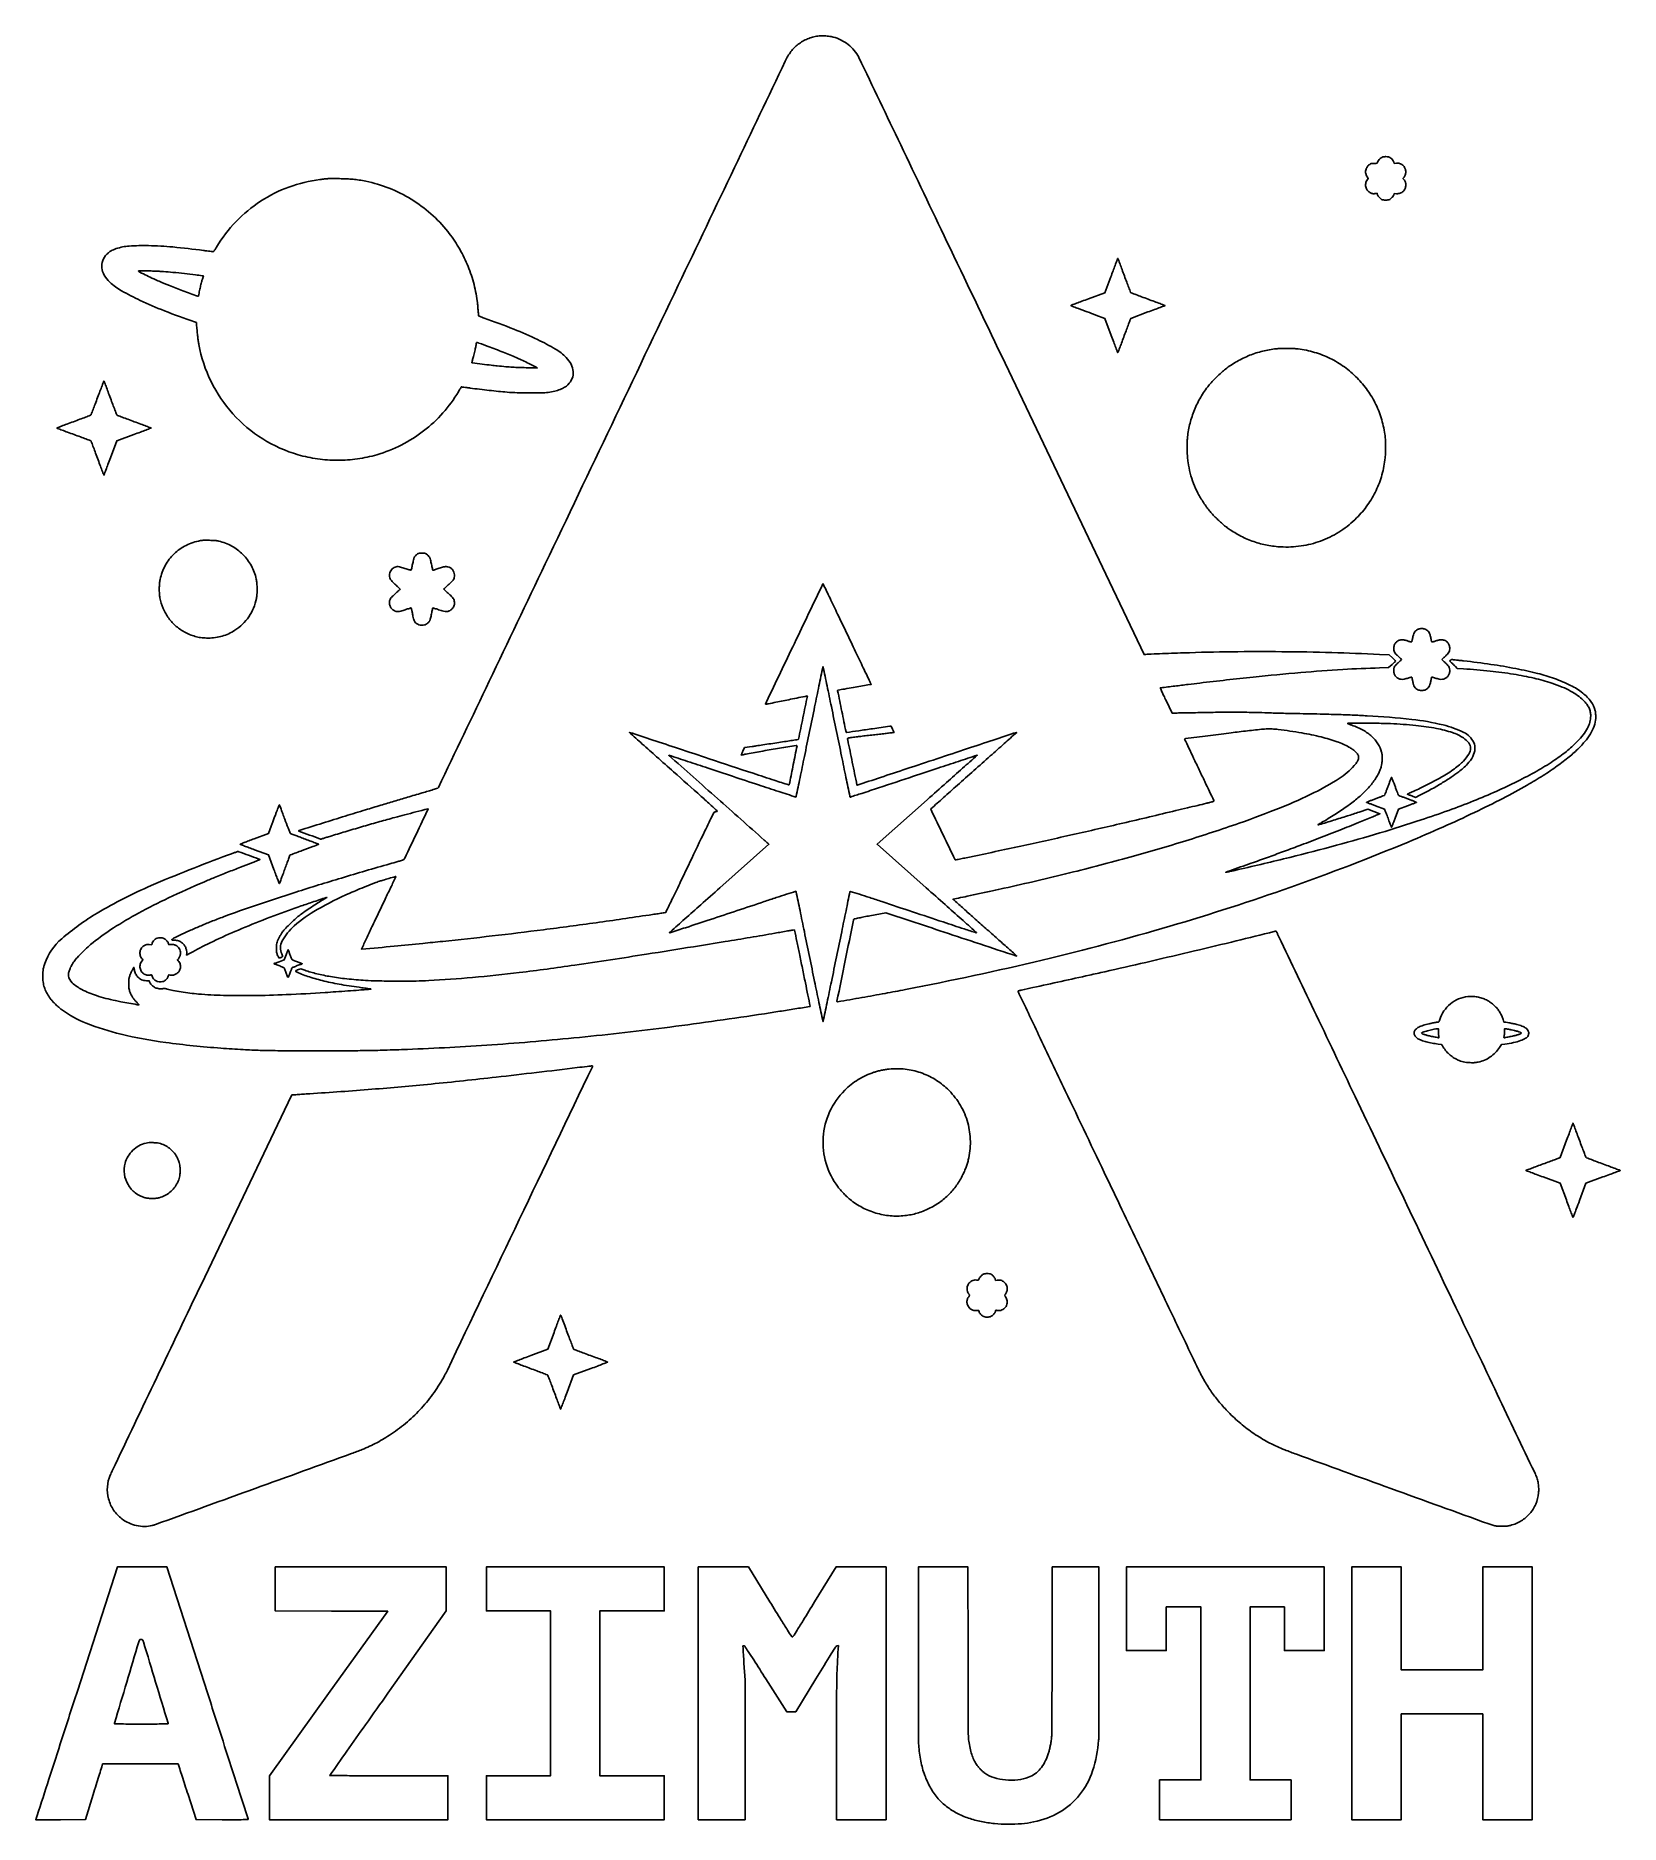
# Model space of a CAD drawing. Extents: x 413 to 4984, y 233 to 5390.
import ezdxf

# ---------------------------------------------------------------- set-up
doc = ezdxf.new("R2010")
doc.units = 0

msp = doc.modelspace()

# ---------------------------------------------------------------- linework, layer by layer
for points in [[(2677, 5390.330706, 0.031077), (2661.397188, 5388.292151, 0.034384), (2646.699731, 5384.369837, 0.034214), (2632.615291, 5378.449277, 0.030194), (2618.843482, 5370.44095, 0.031978), (2606.69789, 5361.188434, 0.034123), (2596.109898, 5350.647627, 0.033696), (2586.941658, 5338.638449, 0.029681), (2579.035936, 5325, 0.005068), (2575.223932, 5317.225058, 0.000002), (2428.859032, 5010.88125, 0.000029), (2266.462482, 4670.929566, 0.000018), (2074.504687, 4269, -0.000041), (1882.795368, 3867.63915, -0.000068), (1721.223172, 3529.563248, -0.000001), (1574.378394, 3222.412036, -0.079309), (1573.625627, 3221.321696, -0.12691), (1572.574099, 3220.668594, -0.000539), (1559.611903, 3216.627081, -0.002594), (1544.831652, 3212.120131, -0.001627), (1527.5, 3206.994666, 0.000609), (1485.077503, 3194.543002, 0.000835), (1446.940053, 3183.229395, 0.000821), (1408.34653, 3171.641342, 0.000559), (1364.5, 3158.343978, 0.001246), (1305.67545, 3140.271968, 0.000913), (1240.479007, 3119.93385, 0.000053), (1173.15605, 3098.789542, 0.120827), (1171.379239, 3097.712573, 0.546218), (1171.487422, 3097.215917, 0.000092), (1202.465074, 3085.687579, 0.000239), (1232.813625, 3074.416209, 0.089017), (1235.132911, 3074, 0.072142), (1235.944599, 3074.117727, 0.000282), (1244.882255, 3076.771559, 0.001438), (1255.015096, 3079.818244, 0.000903), (1266.843095, 3083.435094, -0.002115), (1311.493436, 3096.970366, -0.001826), (1358.499163, 3110.816067, -0.001838), (1405.218905, 3124.206268, -0.002248), (1449, 3136.367921, -0.002472), (1477.505118, 3143.997058, -0.001698), (1509.903563, 3152.37932, -0.000098), (1543.699337, 3160.993712, -0.264625), (1544.582017, 3160.751317, -0.317546), (1544.712867, 3159.991082, -0.000017), (1510.920553, 3089.048441, -0.000068), (1477.697384, 3019.331343, -0.058969), (1475.717728, 3016.192225, -0.126162), (1473.388765, 3014.460558, -0.017371), (1467.674062, 3012.351086, -0.009161), (1457.511868, 3009.201369, -0.001042), (1434.405592, 3002.553302, 0.003456), (1294.895846, 2961.683438, 0.004051), (1163.175468, 2920.93846, 0.0044), (1046.772667, 2882.76457, 0.008644), (955, 2849.992896, 0.004286), (918.738401, 2835.976592, 0.005666), (885.968115, 2822.55415, 0.006117), (855.764639, 2809.343593, 0.007016), (827.25233, 2795.970002, 0.003732), (810.75662, 2787.795678, 0.074076), (806.164309, 2784.548826, 0.609866), (806.682098, 2782.799594, 0.048533), (812.895787, 2782.234273, -0.037118), (819.059996, 2781.814818, -0.043768), (824.752673, 2780.484166, -0.044933), (830.000175, 2778.222681, -0.043071), (834.839209, 2775.032863, -0.064054), (840.909656, 2768.822051, -0.05517), (845.572724, 2760.968388, -0.056447), (848.314556, 2752.490799, -0.075863), (848.706033, 2744.440681), (848.168389, 2739.231407), (858.834194, 2745.226309, -0.016808), (915.964151, 2774.856126, -0.009325), (987.463978, 2807.317872, -0.008654), (1067.869927, 2840.390518, -0.007714), (1152.5, 2872.003277, -0.003123), (1174.246881, 2879.593746, -0.000747), (1210.476162, 2891.925421, -0.000059), (1251.264582, 2905.735634, -0.081769), (1252.870322, 2906, -0.754769), (1252.901726, 2905.889838, -0.000548), (1249.000902, 2903.475025, -0.002638), (1244.455788, 2900.701267, -0.001517), (1238.951057, 2897.404341, 0.008524), (1222.77268, 2887.404002, 0.00501), (1203.753757, 2874.924063, 0.004976), (1185.606506, 2862.490654, 0.011997), (1172.5, 2852.841292, 0.020979), (1160.0197, 2842.317077, 0.010045), (1144.857554, 2827.830616, 0.009327), (1130.841677, 2813.360167, 0.038141), (1123.208687, 2803.815098, 0.020009), (1118.578107, 2796.401043, 0.016681), (1114.24814, 2788.182865, 0.017176), (1110.706147, 2780.191531, 0.033069), (1108.525868, 2773.539901, 0.041504), (1107.437843, 2767.111766, 0.019972), (1107.063486, 2758.755834, 0.019633), (1107.344379, 2750.60021, 0.055329), (1108.387959, 2745, 0.02026), (1109.897584, 2740.667601, 0.014345), (1111.924637, 2735.932646, 0.006312), (1114.037146, 2731.512218, 0.287846), (1114.860127, 2731.005577, 0.051674), (1115.28145, 2731.052951, 0.003335), (1116.487037, 2731.324947, 0.00484), (1117.921229, 2731.673254, 0.003586), (1119.5, 2732.084963, 0.043051), (1123.371301, 2733.490718, 0.212946), (1124.858514, 2735.197339, 0.162078), (1124.796399, 2737.7661, 0.023041), (1122.75435, 2742.711248, -0.240583), (1124.050475, 2780.257887, -0.084128), (1158.810189, 2823.723724, -0.054046), (1224.421148, 2870.602684, -0.024105), (1319.5, 2918.208234, -0.005383), (1340.870809, 2927.375886, -0.003136), (1366.691408, 2937.935225, -0.002743), (1391.016336, 2947.550653, -0.014558), (1404.5, 2952.348264, -0.007182), (1415.009104, 2955.580263, -0.001879), (1431.962381, 2960.459664, -0.000132), (1451.039782, 2965.867414, -0.271745), (1451.615938, 2965.717395, -0.317017), (1451.658633, 2965.470757, -0.00001), (1437.141443, 2934.841098, -0.000474), (1421.089225, 2901.057136, -0.000284), (1401.970795, 2860.976861, 0.000665), (1382.889212, 2820.895365, 0.001111), (1366.952203, 2787.11054, 0.00005), (1352.667572, 2756.645509, 0.445237), (1352.843287, 2756.229234, 0.108097), (1353.981941, 2756.093964, 0.000008), (1446.840098, 2765.141822, 0.000338), (1529.625679, 2773.266118, 0.000975), (1587, 2779.048762, 0.00322), (1729.878311, 2794.661134, 0.002894), (1877.737166, 2812.64979, 0.002823), (2029.191674, 2832.835573, 0.00269), (2182.86678, 2855.044335, -0.000221), (2200.697338, 2857.711093, -0.000361), (2215.83293, 2859.956773, -0.000035), (2229.381481, 2861.956014, -0.036625), (2229.981175, 2862, 0.287785), (2230.420786, 2862.275875, 0.000019), (2250.849809, 2904.577449, 0.000654), (2273.368332, 2951.366496, 0.000393), (2299.973489, 3006.944506, -0.000251), (2343.552596, 3098.047464, -0.003396), (2359.731444, 3131.245409, -0.003165), (2369.375875, 3150.393074, -0.230991), (2372.109093, 3152.444506, 0.000039), (2373.428837, 3152.698204, 0.000023), (2375.01589, 3153.00349, 0.000022), (2376.608078, 3153.309913, 0.000038), (2377.945, 3153.567375, 0.61278), (2378.429669, 3155.246892, 0.00291), (2361.681588, 3170.736888, 0.003267), (2332.435611, 3197.123198, 0.000249), (2252.997785, 3267.786827, -0.000229), (2203.978658, 3311.388204, -0.000383), (2162.761086, 3348.140784, -0.000006), (2125.409029, 3381.498759, -0.430835), (2125.402344, 3381.735678, -0.283393), (2125.688445, 3381.8036, -0.000003), (2193.145195, 3359.507761, -0.000242), (2267.423366, 3334.917019, -0.000145), (2355.599559, 3305.64943, 0.000217), (2482.318878, 3263.608821, 0.00156), (2543.558659, 3243.533116, 0.000303), (2584.713919, 3230.211166, 0.402311), (2586.096153, 3230.883205, 0.038629), (2587.811539, 3236.938831, 0.000279), (2598.195267, 3288.624149, 0.000053), (2609.00225, 3342.601511, 0.250791), (2608.685508, 3343.647826, 0.242272), (2606.803076, 3344.25085, 0.00021), (2558.566382, 3336.179581, 0.002378), (2510.701082, 3327.915462, 0.002855), (2465.75, 3319.669089, -0.001012), (2458.943618, 3318.394493, -0.001693), (2453.214063, 3317.353598, -0.000118), (2448.079366, 3316.439967, -0.46671), (2448, 3316.506474, -0.108693), (2448.033536, 3316.658919, -0.000118), (2449.450477, 3319.721697, -0.001116), (2451.044672, 3323.145412, -0.000685), (2452.937795, 3327.173125), (2457.875589, 3337.641244), (2479.187795, 3340.877691, -0.000191), (2490.893866, 3342.650777, -0.000044), (2510.656108, 3345.63459, -0.000045), (2533.427137, 3349.068522, -0.000044), (2556.386189, 3352.526591, 0.000677), (2577.848783, 3355.787054, 0.001113), (2595.998725, 3358.610801, 0.000084), (2612.286147, 3361.184738, 0.158429), (2612.758897, 3361.425564, 0.146297), (2613.236884, 3362.311291, 0.000019), (2626.038926, 3424.101597, 0.000012), (2638.877548, 3486.087611, 0.284448), (2638.689048, 3486.603935, 0.219647), (2638.386941, 3486.675969, 0.000005), (2590.226714, 3476.995105, 0.000289), (2548.260733, 3468.533755, 0.001884), (2527.18777, 3464.189585, -0.003298), (2521.643371, 3463.062957, -0.039236), (2519.468651, 3462.810781, -0.203337), (2518.63843, 3463.12726, -0.296291), (2518.465858, 3463.86664, -0.024829), (2520.895914, 3469.671556, -0.000014), (2601.615432, 3638.437595, -0.000002), (2683.523933, 3809.675778, -0.287008), (2684.029107, 3809.996481, -0.290035), (2684.340473, 3809.802167, -0.00001), (2704.200336, 3768.506779, -0.000477), (2726.073433, 3722.911427, -0.000287), (2751.95412, 3668.75, 0.000029), (2777.92068, 3614.33667, 0.000046), (2800.08135, 3567.916477, 0.000007), (2819.736315, 3526.75628, 0.002856), (2821.150439, 3523.838006), (2822.950853, 3520.176012), (2813.725427, 3518.563628, 0.000277), (2771.885353, 3511.227124, 0.001111), (2746.314127, 3506.670119, 0.000162), (2727.263948, 3503.22514, 0.152713), (2726.482869, 3502.816202, 0.251549), (2726.202978, 3501.886844, 0.000034), (2738.315959, 3442.258774, 0.000046), (2750.403093, 3382.806543, 0.170349), (2751.111688, 3381.619386, 0.212215), (2751.627142, 3381.472845, 0.000025), (2786.839762, 3386.481374, 0.000656), (2826.850122, 3392.227957, 0.000346), (2876.5, 3399.460666), (2880.5, 3400.046193), (2884.745356, 3390.851786, -0.002939), (2886.355413, 3387.310243, -0.004825), (2887.671565, 3384.29164, -0.000982), (2888.790934, 3381.640747, -0.3155), (2888.745356, 3381.43067, -0.158576), (2888.509972, 3381.322324, -0.000037), (2876.381448, 3379.899538, -0.000733), (2862.929867, 3378.342535, -0.000444), (2847, 3376.536661, 0.000741), (2829.24298, 3374.512956, 0.000601), (2810.2, 3372.290913, 0.000607), (2792.644459, 3370.199457, 0.001573), (2780, 3368.637134, 0.001479), (2764.399959, 3366.612851, 0.017533), (2758.383702, 3365.598307, 0.048709), (2755.433092, 3364.6873, 0.330216), (2754.699416, 3363.452454, 0.025242), (2755.245222, 3359.895392, 0.000038), (2768.46253, 3295.618541, 0.000006), (2781.975838, 3229.931845, 0.162338), (2782.27078, 3229.422375, 0.267049), (2782.484786, 3229.378495, 0.000001), (2849.970466, 3251.719031, 0.000171), (2924.23852, 3276.333152, 0.000102), (3012.415913, 3305.610575, -0.000154), (3100.599336, 3334.879844, -0.000257), (3174.886678, 3359.46902, -0.000003), (3242.343211, 3381.758292, -0.28337), (3242.647233, 3381.686101, -0.431009), (3242.640059, 3381.434473, -0.000007), (3206.469296, 3349.169837, -0.00042), (3166.538979, 3313.612884, -0.000252), (3119.045389, 3271.435347, 0.000294), (3071.526126, 3229.227843, 0.000488), (3031.510011, 3193.572659, 0.000014), (2995.321013, 3161.262284, 0.191521), (2995.06407, 3160.748174, 0.134683), (2995.599954, 3157.848424, 0.000095), (3030.182849, 3086.381738, 0.000051), (3065.084078, 3014.310609, 0.331616), (3066.254217, 3013.702449, 0.011261), (3067.240611, 3013.885634, 0.000028), (3081.234051, 3016.812647, 0.000179), (3097.008945, 3020.119095, 0.000111), (3115.5, 3024.006066, 0.001655), (3263.396583, 3055.641294, 0.001875), (3405.051383, 3086.989064, 0.001844), (3548.542053, 3119.864634, 0.001501), (3702, 3156.106074, -0.00004), (3734.953054, 3163.990146, -0.000054), (3764.883439, 3171.145071, -0.000038), (3789.9895, 3177.141875, -0.000554), (3798.815963, 3179.239115, 0.004394), (3805.7748, 3180.949153, 0.025224), (3809.401529, 3182.071773, 0.051332), (3811.320033, 3183.006096, 0.336384), (3811.679448, 3183.943755, 0.040111), (3811.217097, 3185.16054, 0.000042), (3798.954415, 3210.980615, 0.00041), (3785.219325, 3239.833696, 0.000252), (3768.995582, 3273.798764, -0.000632), (3752.837877, 3307.691787, -0.00105), (3739.31506, 3336.305161, -0.000047), (3727.178588, 3362.131688, -0.316088), (3727.259158, 3362.592492, -0.165335), (3729.289801, 3363.592741, -0.000101), (3794.474885, 3372.100599, -0.001462), (3854.90857, 3379.796252, -0.002966), (3902.5, 3385.428705, -0.001106), (3949.177121, 3390.567841, -0.01472), (3966.410983, 3391.914954, -0.030507), (3979.355336, 3391.754101, -0.012211), (3997, 3390.022171, -0.011352), (4064.734657, 3380.133509, -0.018841), (4121.240211, 3368.36431, -0.022435), (4166.979797, 3354.820187, -0.04546), (4201.172378, 3339.402566, -0.02725), (4210.453657, 3333.467309, -0.029094), (4218.823564, 3326.676612, -0.030772), (4225.309695, 3319.980803, -0.094491), (4228.430505, 3314.524475, -0.110217), (4229.087956, 3308.656631, -0.073521), (4227.377095, 3302.086652, -0.054113), (4223.165448, 3294.550961, -0.024896), (4216.195771, 3285.709229, -0.072393), (4172.858114, 3248.539645, -0.0251), (4100.961552, 3207.925494, -0.020797), (4005.146654, 3164.857553, -0.011373), (3884.5, 3119.707704, -0.008702), (3730.815879, 3069.128334, -0.007693), (3569.037467, 3021.703622, -0.007201), (3395.406006, 2976.373592, -0.005657), (3206, 2932.094321, -0.000973), (3172.677229, 2924.768721, -0.000684), (3135.161602, 2916.651615, -0.000681), (3099.909194, 2909.124864, -0.001808), (3074.70152, 2903.873833), (3058.90304, 2900.642414), (3061.20152, 2898.453977, 0.008443), (3063.055972, 2896.747068, 0.000022), (3089.188884, 2873.498068, 0.000138), (3118.67801, 2847.280112, 0.000086), (3153.25, 2816.570815, -0.000184), (3187.664133, 2785.989605, -0.000307), (3216.635938, 2760.193579, -0.000005), (3242.903051, 2736.776366, -0.213844), (3243, 2736.560051, -0.511219), (3242.760277, 2736.386865, -0.000002), (3136.093318, 2771.680635, -0.000276), (3033.188692, 2805.793037, -0.000352), (2938.367491, 2837.357927), (2865.234983, 2861.760058), (2819.470324, 2852.950925, 0.001832), (2801.877933, 2849.497708, 0.002974), (2786.957635, 2846.419784, 0.000483), (2773.793679, 2843.609152, 0.204247), (2773.054095, 2843.087528, 0.088201), (2771.902299, 2840.183817, 0.000031), (2748.094236, 2723.703207, 0.000013), (2724.114698, 2606.331736, 0.251857), (2724.449733, 2605.216934, 0.244641), (2726.227312, 2604.656254, 0.000089), (2796.244428, 2616.999473, 0.001586), (2863.134714, 2629.022673, 0.002371), (2921.5, 2639.991008, 0.010795), (3316.592577, 2725.065951, 0.012941), (3684.263247, 2822.701307, 0.013468), (4033.078544, 2935.350825, 0.013915), (4371.5, 3065.49949, 0.005587), (4471.61569, 3108.554467, 0.007001), (4563.43265, 3150.810144, 0.007669), (4645.256281, 3191.416529, 0.011632), (4714.992215, 3229.446269, 0.010658), (4761.204171, 3257.388524, 0.014226), (4801.84652, 3284.81322, 0.015866), (4836.44342, 3311.320808, 0.024834), (4864.249967, 3336.465241, 0.027846), (4885.914223, 3360.658917, 0.045666), (4901.050083, 3383.59316, 0.053995), (4909.987023, 3405.698678, 0.069554), (4912.985219, 3427.378225, 0.012504), (4912.870352, 3431.717331, 0.009973), (4912.536312, 3436.386647, 0.010109), (4912.05303, 3440.699892, 0.024935), (4911.477782, 3443.831638, 0.101391), (4899.112599, 3470.538451, 0.066321), (4875.455871, 3495.025726, 0.052493), (4840.453528, 3517.23021, 0.029118), (4793.866898, 3537.04768, 0.02521), (4745.149929, 3551.775154, 0.012808), (4682.623989, 3565.596246, 0.011575), (4610.487988, 3577.88859, 0.009136), (4531.931458, 3587.948326, -0.000117), (4521.124589, 3589.134546, -0.000158), (4511.35024, 3590.212875, -0.000106), (4503.145992, 3591.122379, -0.001728), (4500.388507, 3591.43831, 0.025435), (4498.133305, 3591.58889, 0.077905), (4496.620566, 3591.3762, 0.089605), (4495.365332, 3590.732394, 0.041014), (4493.994487, 3589.494132), (4491.711961, 3587.064494), (4497.10598, 3582.348579, -0.006728), (4499.574404, 3580.131163, -0.003619), (4502.561019, 3577.334428, -0.003603), (4505.565007, 3574.438856, -0.005647), (4508.101744, 3571.901478), (4513.703488, 3566.170292), (4531.101744, 3565.050716, -0.009889), (4608.194722, 3558.556631, -0.014376), (4675.843299, 3549.535837, -0.016286), (4735.057952, 3537.908918, -0.023419), (4786.5, 3523.489855, -0.016773), (4816.370508, 3512.462369, -0.027982), (4840.578109, 3500.972684, -0.03261), (4860.43086, 3488.406891, -0.040279), (4877.030415, 3474.13888, -0.03015), (4887.050384, 3462.714343, -0.054407), (4893.561562, 3452.118269, -0.060852), (4897.177746, 3441.233179, -0.049528), (4898.407785, 3429, -0.067025), (4896.051175, 3411.333816, -0.054462), (4889.043806, 3393.546349, -0.045757), (4877.032674, 3375.034062, -0.026741), (4859.573523, 3355.146379, -0.030955), (4828.169946, 3326.760217, -0.021755), (4789.654666, 3298.70287, -0.018762), (4742.935181, 3270.151466, -0.011866), (4686.5, 3240.244402, -0.011177), (4625.789734, 3211.572221, -0.009542), (4560.591048, 3184.022813, -0.00877), (4489.005627, 3156.818697, -0.006501), (4409, 3129.179882, -0.007212), (4290.149172, 3091.736862, -0.006375), (4165.291351, 3056.100239, -0.005913), (4030.508787, 3021.189013, -0.004465), (3881.691153, 2985.921529, -0.000832), (3868.261687, 2982.888861, -0.001323), (3856.757504, 2980.343037, -0.000264), (3846.617434, 2978.132823, -0.065099), (3845.691153, 2978.054768, -0.804279), (3845.660667, 2978.232197, -0.003587), (3848.668651, 2979.430461, -0.005749), (3852.595218, 2980.910319, -0.003036), (3857.5, 2982.661072, 0.000742), (3919.472961, 3004.462266, 0.001658), (3966.515761, 3021.265446, 0.001908), (4009.149212, 3036.837402, 0.001384), (4056.5, 3054.486642, 0.002006), (4114.285342, 3076.472564, 0.001764), (4174.421401, 3099.873456, 0.001789), (4228.788606, 3121.475591, 0.004968), (4266.791598, 3137.173513, -0.000018), (4273.445288, 3139.999388, -0.000023), (4279.6179, 3142.620347, -0.000018), (4284.798933, 3144.819769, -0.000178), (4286.992741, 3145.750055), (4290.485483, 3147.229688), (4273.100459, 3153.63404), (4255.715435, 3160.038393), (4230.107718, 3151.576435, -0.003156), (4196.536943, 3140.717648, -0.001901), (4156.594499, 3128.242639, -0.000344), (4115.457877, 3115.597074, -0.075969), (4111.431034, 3115.00535, -0.746583), (4111.377424, 3115.190091, -0.003184), (4114.041057, 3116.875819, -0.00629), (4117.421677, 3118.926648, -0.003419), (4121.623627, 3121.365392, 0.011022), (4160.602078, 3144.787293, 0.014905), (4194.691688, 3167.756968, 0.016597), (4223.861548, 3190.206006, 0.024075), (4247.914711, 3212.048045, 0.015236), (4260.553373, 3225.48133, 0.020939), (4271.012546, 3238.34702, 0.022603), (4279.706939, 3251.178667, 0.023967), (4287.025836, 3264.5, 0.018131), (4291.528757, 3274.632028, 0.033894), (4294.300967, 3283.163182, 0.03389), (4295.895292, 3291.991221, 0.018124), (4296.722617, 3303.049817, 0.006247), (4296.921664, 3310.722686, 0.021621), (4296.773667, 3315.688597, 0.027634), (4296.222727, 3319.959771, 0.016039), (4295.115729, 3325.014208, 0.079102), (4284.863671, 3348.891542, 0.068166), (4267.264921, 3369.804333, 0.058774), (4242.138548, 3387.655396, 0.037676), (4209.5, 3402.42611, -0.001352), (4205.524347, 3403.887995, -0.001701), (4201.85, 3405.264612, -0.001356), (4198.774436, 3406.438378, -0.013481), (4197.5, 3406.968586, -0.808101), (4197.691315, 3407.867336, -0.000387), (4248.133611, 3407.9159, -0.002132), (4294.054893, 3407.728718, -0.0095), (4321, 3406.991844, -0.012975), (4394.401436, 3401.67641, -0.024093), (4453.455505, 3392.967645, -0.029778), (4499.432974, 3381.025138, -0.068467), (4531.55018, 3365.495325, -0.084074), (4546.46718, 3351.462604, -0.163648), (4551.60862, 3336.141011, -0.138013), (4546.753646, 3318.930729, -0.05348), (4531.506398, 3299.126001, -0.026304), (4519.7379, 3288.046766, -0.017188), (4505.101463, 3276.49215, -0.015224), (4487.696907, 3264.496673, -0.010804), (4467.5, 3252.074948, -0.011685), (4451.872337, 3243.406746, -0.00446), (4429.726239, 3232.0419, -0.004517), (4406.436486, 3220.613618, -0.007571), (4386.637171, 3211.485149, 0.002957), (4379.846989, 3208.430198, 0.005198), (4374.275004, 3205.813229, 0.001607), (4369.619863, 3203.549036, 0.669635), (4369.637171, 3203.284047, -0.008597), (4370.272852, 3203.057282, -0.000157), (4373.624669, 3201.795025, -0.000388), (4377.530556, 3200.319246, -0.000259), (4382, 3198.623915), (4393.5, 3194.254954), (4405.5, 3200.245216, 0.010186), (4436.707737, 3216.626217, 0.0097), (4467.741178, 3234.524496, 0.010159), (4495.812197, 3252.235605, 0.0187), (4517.782277, 3267.939178, 0.037792), (4542.826649, 3290.510792, 0.072059), (4558.493933, 3312.555876, 0.096431), (4564.523517, 3333.388616, 0.133129), (4561.14557, 3352.467161, 0.172448), (4532.376432, 3381.462861, 0.050682), (4472.51671, 3403.076648, 0.034815), (4382.419863, 3419.064657, 0.012782), (4253.5, 3429.46007, 0.002777), (4210.184934, 3431.599168, 0.003174), (4168.7372, 3433.151793, 0.002302), (4117.699784, 3434.504076, 0.000703), (4040.5, 3436.08525, -0.000851), (4018.123254, 3436.550164, -0.000926), (3996.36875, 3437.079481, -0.000868), (3977.737203, 3437.599684, -0.004556), (3967.5, 3437.996673, 0.007744), (3931.641034, 3439.158316, 0.003029), (3882.117807, 3439.695054, 0.00299), (3828.351159, 3439.630448, 0.003639), (3778, 3438.902315, -0.000353), (3752.467323, 3438.365247, -0.000461), (3729.107194, 3437.91193, -0.00034), (3709.524518, 3437.563296, -0.00428), (3702.130873, 3437.5), (3690.761746, 3437.5), (3673.544296, 3473.5, -0.001474), (3666.984333, 3487.320749, -0.002462), (3661.556779, 3498.992002, -0.000245), (3656.782569, 3509.405429, -0.431461), (3656.913423, 3509.728091, -0.061809), (3658.140285, 3510.037963, -0.000029), (3698.924123, 3515.116248, -0.000498), (3737.691956, 3519.90196, -0.000784), (3771, 3523.927003, -0.003574), (3924.883769, 3541.163314, -0.005078), (4061.939407, 3554.117655, -0.005725), (4183.334851, 3562.950433, -0.008581), (4289.5, 3567.626872), (4315.5, 3568.325357), (4325.5, 3577.370378, 0.001879), (4329.352706, 3580.881577, 0.002929), (4332.642877, 3583.938542, 0.000846), (4335.481528, 3586.616205, 0.098607), (4335.773623, 3587.028569, 0.306302), (4335.699875, 3587.446332, 0.002369), (4333.180469, 3590.024225, 0.007512), (4330.178538, 3592.976797, 0.004625), (4326.561626, 3596.365499), (4317.076005, 3605.089258), (4288.788002, 3606.515822, 0.005713), (4151.708752, 3611.859414, 0.00491), (4007.44293, 3614.415517, 0.004892), (3862.530669, 3614.141777, 0.005535), (3723.5, 3610.979164, 0.000965), (3689.642004, 3609.768439, 0.000894), (3654.915567, 3608.397367, 0.00041), (3622.998551, 3607.053844, 0.013761), (3615.386686, 3606.517009), (3610.273371, 3606.014658), (3199.438632, 4466.257329, 0.000069), (3041.624795, 4796.585304, 0.000113), (2908.096338, 5075.818993, 0.000006), (2787.60566, 5327.633983, 0.021801), (2784.551946, 5333.360521, 0.05433), (2770.171384, 5352.592866, 0.050838), (2751.686734, 5368.759731, 0.050893), (2730.341251, 5380.849118, 0.054711), (2707.5, 5388.022777, 0.017374), (2700.077224, 5389.222589, 0.012496), (2691.723148, 5390.065158, 0.012658), (2683.615504, 5390.472589, 0.023174)], [(4298.460242, 5040.935699, 0.096952), (4293.689754, 5038.474623, 0.041894), (4288.452738, 5033.563242, 0.041131), (4284.244904, 5028.045532, 0.143371), (4283.000382, 5023.789838, -0.317113), (4282.562176, 5023.167996, -0.049792), (4281.023691, 5022.786178, -0.028891), (4278.411666, 5022.561, -0.007057), (4274.090236, 5022.5, 0.008319), (4268.695872, 5022.410244, 0.04795), (4265.868433, 5022.04318, 0.068651), (4263.627646, 5021.19459, 0.027672), (4260.839854, 5019.468345, 0.089914), (4253.552342, 5012.126608, 0.100324), (4249.651185, 5002.96007, 0.102273), (4249.665408, 4993.141792, 0.097067), (4253.547379, 4983.929595), (4256.975855, 4978.834901), (4254.518867, 4975.613624, 0.054674), (4251.152685, 4970.027961, 0.066744), (4249.352031, 4964.203512, 0.06724), (4249.156514, 4958.145928, 0.056656), (4250.527902, 4951.872133, 0.049949), (4252.578546, 4947.379617, 0.051589), (4255.460939, 4943.43556, 0.050612), (4259.144302, 4940.102858, 0.044857), (4263.568721, 4937.422576, 0.018763), (4266.873042, 4935.956881, 0.052253), (4269.312267, 4935.267175, 0.048888), (4271.931474, 4935.074439, 0.01485), (4275.910907, 4935.289311), (4282.725191, 4935.860597), (4283.834327, 4932.180298, 0.062388), (4285.500467, 4928.422425, 0.041649), (4288.258691, 4924.600995, 0.040992), (4291.681798, 4921.211828, 0.052991), (4295.346727, 4918.744156, 0.078047), (4300.458646, 4916.98786, 0.043969), (4307.008302, 4916.414791, 0.04396), (4313.560526, 4916.995988, 0.077726), (4318.681079, 4918.758341, 0.052682), (4322.316802, 4921.202571, 0.036999), (4325.855991, 4924.642036, 0.037456), (4328.782026, 4928.484288, 0.062537), (4330.551301, 4932.137077), (4331.688734, 4935.5), (4338.234051, 4935.154408, 0.095872), (4348.603693, 4936.598885, 0.106514), (4357.253958, 4941.805232, 0.106988), (4362.965899, 4950.090033, 0.097496), (4364.990231, 4960.282119, 0.033621), (4364.689612, 4964.863214, 0.051564), (4363.76131, 4968.727085, 0.052861), (4362.083528, 4972.250208, 0.037632), (4359.522285, 4975.797965), (4356.741493, 4979.09593), (4358.808679, 4981.297965, 0.059959), (4361.1577, 4984.492472, 0.037029), (4363.147166, 4988.715656, 0.036741), (4364.513159, 4993.247292, 0.053758), (4364.978038, 4997.38398, 0.038099), (4364.611442, 5002.490631, 0.053493), (4363.460859, 5006.909728, 0.053759), (4361.404503, 5010.967886, 0.038991), (4358.318938, 5014.99016, 0.044768), (4354.077048, 5018.934058, 0.069901), (4349.755876, 5021.40797, 0.067633), (4344.815297, 5022.644938, 0.039128), (4338.683682, 5022.841526), (4331.805875, 5022.523789), (4330.520078, 5026.263925, 0.079861), (4327.065362, 5032.732916, 0.080894), (4321.770197, 5037.760352, 0.079603), (4315.073776, 5040.906026, 0.073931), (4307.553656, 5041.909812, 0.012106), (4305.013029, 5041.810403, 0.01085), (4302.385332, 5041.586463, 0.01095), (4300.035289, 5041.282536, 0.03313)], [(1255, 4978.358547, 0.007946), (1251.886524, 4978.081408, 0.001538), (1246.26875, 4977.473766, 0.001635), (1239.720357, 4976.723396, 0.00151), (1233, 4975.910466, 0.056542), (1143.520449, 4954.358023, 0.057279), (1061.561675, 4913.36741, 0.05711), (990.834364, 4854.721272, 0.055599), (934.48021, 4781.101286, -0.004844), (930.293007, 4774.301348, -0.021304), (927.616842, 4770.424847, -0.032424), (925.692797, 4768.193822, -0.234829), (924.392789, 4767.744146, -0.000895), (922.987536, 4767.927962, -0.000016), (915.418507, 4768.932063, -0.00004), (906.600704, 4770.102821, -0.000027), (896.5, 4771.445274, 0.009652), (808.91124, 4781.374773, 0.018301), (738.039126, 4785.417653, 0.02223), (682.623367, 4784.083692, 0.064923), (645.202227, 4776.568782, 0.021643), (637.124588, 4773.425279, 0.03125), (630.317408, 4769.908274, 0.032773), (624.248884, 4765.712855, 0.027658), (618.40773, 4760.530398, 0.10534), (606.393042, 4742.186995, 0.119293), (603.618755, 4721.372139, 0.107338), (610.706585, 4699.898926, 0.072931), (626.91397, 4679.785991, 0.057368), (660.598366, 4655.107194, 0.019861), (714.203279, 4627.337586, 0.016701), (784.21127, 4597.336553, 0.009397), (871, 4565.393124), (876.5, 4563.485364), (877.24623, 4554.492682, 0.003329), (878.761081, 4537.602744, 0.004991), (880.328703, 4522.881973, 0.005743), (881.942584, 4510.29864, 0.010258), (883.599926, 4500, 0.069441), (918.767568, 4393.426984, 0.069198), (981.798965, 4300.41278, 0.06925), (1067.768264, 4228.182154, 0.069724), (1170, 4182.372436, 0.035883), (1225.856346, 4170.448789, 0.034659), (1283.5, 4166.448295, 0.034659), (1341.143654, 4170.448789, 0.035883), (1397, 4182.372436, 0.047357), (1467.504276, 4210.262572, 0.046582), (1531.920394, 4251.046883, 0.046637), (1587.605374, 4302.998985, 0.047709), (1632.223553, 4364, -0.000355), (1635.315481, 4369.194847, -0.000573), (1637.956363, 4373.613181, -0.000078), (1640.310613, 4377.540331, -0.041504), (1640.474434, 4377.768276, -0.251751), (1640.708602, 4377.859486, -0.000147), (1648.243666, 4376.934696, -0.001752), (1656.655103, 4375.86989, -0.001062), (1666.60161, 4374.553828, 0.003053), (1693.456114, 4371.109332, 0.002813), (1721.094809, 4367.893339, 0.00288), (1747.96864, 4365.076026, 0.003798), (1772.5, 4362.835039, 0.01266), (1802.046393, 4361.113942, 0.006962), (1838.259522, 4360.427927, 0.006185), (1872.446409, 4360.67929, 0.0308), (1891.570939, 4362.237619, 0.021117), (1910.647178, 4365.809777, 0.035941), (1926.144886, 4370.590059, 0.042994), (1938.584312, 4376.706409, 0.05993), (1948.35353, 4384.329597, 0.100438), (1960.177514, 4402.056235, 0.113937), (1963.450122, 4422.188685, 0.104697), (1957.581199, 4443.038483, 0.074062), (1943.190481, 4462.739551, 0.065092), (1912.114199, 4486.961172, 0.0211), (1860.582861, 4514.439017, 0.017633), (1792.234558, 4544.34201, 0.009544), (1706.25, 4576.517457, -0.003261), (1697.079281, 4579.81838, -0.024554), (1692.835744, 4581.618144, -0.056617), (1690.659904, 4582.992423, -0.226885), (1689.995933, 4584.37354, 0.018318), (1689.756493, 4590.582382, 0.002516), (1688.71884, 4603.491492, 0.003085), (1687.50932, 4616.686336, 0.008414), (1686.439072, 4626, 0.033792), (1675.587469, 4679.865172, 0.033859), (1657.583694, 4731.740876, 0.033845), (1632.733968, 4780.733005, 0.033697), (1601.469336, 4826, 0.04412), (1552.877317, 4877.126383, 0.043164), (1495.730559, 4919.351396, 0.043267), (1432.321067, 4951.052109, 0.044801), (1365.130565, 4970.925254, 0.009892), (1345.606794, 4974.442661, 0.01489), (1328.455255, 4976.662121, 0.01423), (1310.642103, 4977.919177, 0.008042), (1289, 4978.480055, 0.001471), (1277.68374, 4978.557971, 0.001879), (1267.25625, 4978.559897, 0.001455), (1258.51474, 4978.503225, 0.015875)], [(3532.638545, 4744.943156, 0.00139), (3531.446927, 4741.754272, 0.000042), (3526.514898, 4728.439552, 0.000083), (3520.709805, 4712.75587, 0.000057), (3514.143378, 4695), (3497.322615, 4649.5), (3449.411308, 4631.782062, 0.000237), (3430.907444, 4624.929244, 0.000371), (3415.008355, 4619.019096, 0.00009), (3401.089371, 4613.830394, 0.014678), (3399.574581, 4613.214177, 0.650744), (3399.573216, 4612.157971, 0.011144), (3406.645657, 4609.201045, 0.004652), (3421.067286, 4603.699925, 0.000209), (3470.901384, 4585.243709), (3497.302768, 4575.478431), (3515.576315, 4526.147618, 0.000389), (3522.609363, 4507.206667, 0.000641), (3528.590822, 4491.198917, 0.00004), (3533.994772, 4476.796508, 0.106996), (3534.220294, 4476.446373, 0.543817), (3534.446468, 4476.494762, 0.000105), (3539.438812, 4489.612664, 0.001537), (3544.967832, 4504.285494, 0.000915), (3551.465278, 4521.78797, -0.000385), (3558.055616, 4539.598521, -0.000563), (3563.887197, 4555.267148, -0.000267), (3568.873958, 4568.598081, -0.0102), (3570.056483, 4571.568278), (3571.773135, 4575.636557), (3621.391487, 4593.980026, 0.000586), (3640.399714, 4601.032547, 0.000982), (3656.358774, 4607.010774, 0.000043), (3670.718212, 4612.423383, 0.544888), (3670.752228, 4612.581105, 0.107501), (3670.50759, 4612.738331, 0.00002), (3656.186404, 4618.079846, 0.000452), (3640.321792, 4623.980002, 0.000273), (3621.528194, 4630.938473, -0.000847), (3602.697872, 4637.935138, -0.001372), (3586.710835, 4643.956248, -0.000182), (3572.504552, 4649.357154, -0.105826), (3571.762377, 4649.837623, -0.105482), (3571.281818, 4650.578831, -0.000192), (3566.030904, 4664.335195, -0.001411), (3560.174521, 4679.826749, -0.000872), (3553.373531, 4698.068508, 0.000026), (3546.578219, 4716.389743, 0.000041), (3540.734908, 4732.137801, 0.00001), (3535.615529, 4745.930549, 0.001612), (3535.048513, 4747.443156, 0.097013), (3534.591271, 4748.180155, 0.430422), (3534.136248, 4748.18433, 0.093993), (3533.588743, 4747.347983, 0.007951)], [(781.5, 4710.528178, -0.005217), (808.622353, 4708.185802, -0.002794), (842.068559, 4704.756602, -0.002589), (873.836297, 4701.153501, -0.010508), (893.114191, 4698.453898), (896.728382, 4697.870094), (893.908409, 4688.875445, 0.01342), (891.311224, 4679.739391, 0.004329), (887.945046, 4666.07139, 0.00401), (884.851985, 4652.544687, 0.019084), (883.442525, 4644.737703, -0.014451), (883.124251, 4642.876329, -0.019773), (882.723764, 4641.223999, -0.016926), (882.299947, 4639.906292, -0.169647), (881.941163, 4639.463637, -0.232986), (879.25142, 4639.205252, -0.000457), (837.728789, 4654.974525, -0.003556), (798.916102, 4670.072156, -0.007453), (769, 4682.474136, -0.007709), (753.391635, 4689.506599, -0.003664), (733.504337, 4699.016872, -0.001515), (713.614538, 4708.782744, -0.059209), (709.5, 4711.465139, -0.566586), (709.63715, 4712.336076, -0.084862), (711.802255, 4712.807321, -0.015241), (717.749772, 4712.89365, -0.001058), (734.5, 4712.590754, -0.003432), (746.298909, 4712.271384, -0.002483), (759.44375, 4711.759907, -0.002507), (771.928587, 4711.149277, -0.005458)], [(1718.090799, 4494.608084, -0.003015), (1739.730523, 4486.483124, -0.003138), (1760.981318, 4478.204419, -0.003286), (1781.022034, 4470.099043, -0.00446), (1799, 4462.501788, -0.006343), (1813.479514, 4456.01076, -0.003532), (1830.963156, 4447.754577, -0.002825), (1847.343783, 4439.763022, -0.020659), (1855, 4435.571906), (1859.5, 4432.861201), (1827.5, 4433.365221, -0.004481), (1806.514654, 4433.883883, -0.007139), (1788.585226, 4434.74426, -0.006466), (1769.476981, 4436.183164, -0.002932), (1744.5, 4438.536876, -0.004319), (1727.145003, 4440.426618, -0.001341), (1701.087414, 4443.56279, -0.000094), (1672.023868, 4447.145392, -0.158996), (1671.122058, 4447.567954, -0.269622), (1671.021308, 4447.904914, -0.000942), (1672.054514, 4452.162576, -0.004557), (1673.288939, 4457.015882, -0.002799), (1674.827105, 4462.711276, 0.005425), (1676.58394, 4469.354749, 0.003453), (1678.490921, 4477.121437, 0.003468), (1680.256367, 4484.767245, 0.006432), (1681.566112, 4491, -0.000668), (1682.608111, 4496.259187, -0.000978), (1683.540283, 4500.884174, -0.000461), (1684.345365, 4504.820085, -0.017857), (1684.556966, 4505.690806, -0.208968), (1684.943224, 4506.162531, -0.132793), (1685.648736, 4506.311899, -0.06119), (1686.815281, 4506.102476, -0.014373), (1688.6959, 4505.461252, 0.000861), (1691.251365, 4504.512113, 0.000052), (1698.899843, 4501.687236, 0.000078), (1708.011335, 4498.324714, 0.000058)], [(3991, 4487.863436, 0.035131), (3952.227677, 4481.11509, 0.034516), (3914.54525, 4468.979478, 0.034181), (3878.545407, 4451.638347, 0.032982), (3844.790332, 4429.369511, 0.024847), (3833.264901, 4419.685382, 0.009229), (3818.013329, 4404.986671, 0.009229), (3803.314618, 4389.735099, 0.024847), (3793.630489, 4378.209668, 0.033357), (3770.919822, 4343.728749, 0.035484), (3753.518193, 4307.221268, 0.035661), (3741.522373, 4268.792406, 0.034397), (3734.929623, 4228.582609, 0.020565), (3734.137303, 4213.539227, 0.010035), (3734.302123, 4194.318353, 0.010034), (3735.237398, 4175.133424, 0.020719), (3736.88866, 4160.211254, 0.025873), (3743.325304, 4128.999635, 0.028196), (3752.815395, 4099.524188, 0.028371), (3765.499259, 4071.468008, 0.026883), (3781.484431, 4044.5, 0.008752), (3790.560183, 4031.412379, 0.015517), (3798.555685, 4021.00019, 0.015689), (3807.119973, 4011.181487, 0.009189), (3817.947985, 3999.947985, 0.008774), (3828.398675, 3989.857784, 0.013575), (3837.805251, 3981.554946, 0.014011), (3847.423569, 3973.966269, 0.010246), (3858.5, 3966.067465, 0.034536), (3893.957488, 3945.295134, 0.036646), (3931.254556, 3930.066891, 0.036585), (3970.43317, 3920.427716, 0.03419), (4011.5, 3916.317722, 0.050048), (4070.197306, 3920.351684, 0.051961), (4126.152365, 3935.985824, 0.052015), (4177.630901, 3962.800672, 0.050352), (4223.083181, 3999.916819, 0.041971), (4254.74338, 4037.390462, 0.043488), (4279.27888, 4079.199502, 0.043306), (4296.294144, 4124.789539, 0.040928), (4305.603693, 4173.5, 0.020402), (4306.612953, 4188.715776, 0.010056), (4306.716143, 4208.104607, 0.010009), (4306.049335, 4227.254019, 0.023173), (4304.596999, 4241.561419, 0.038584), (4293.794934, 4288.837909, 0.041677), (4276.044078, 4332.634759, 0.042104), (4251.469558, 4372.490125, 0.041015), (4220.370257, 4408.043498, 0.041334), (4182.836172, 4438.86554, 0.042625), (4141.113815, 4462.737562, 0.042616), (4095.939166, 4479.192782, 0.041281), (4048.144045, 4487.970253, 0.01922), (4036.730705, 4488.663606, 0.006027), (4019.604818, 4488.838048, 0.006037), (4002.469326, 4488.599107, 0.019021)], [(591.473945, 4347.257044, -0.001615), (584.474401, 4328.481178, -0.002546), (578.333036, 4312.41702, -0.000624), (572.874926, 4298.406994, -0.102665), (571.978945, 4297.03152, -0.104384), (570.607533, 4296.131423, -0.000634), (556.59477, 4290.671712, -0.002585), (540.52628, 4284.529875, -0.00164), (521.743235, 4277.531754, 0.001898), (503.148845, 4270.592977, 0.003253), (487.701501, 4264.646561, 0.000569), (474.291646, 4259.366429, 0.638194), (474.264291, 4258.89927, 0.033934), (475.275503, 4258.441145, 0.000095), (489.23701, 4253.228143, 0.000572), (505.009893, 4247.362769, 0.000357), (523.5, 4240.52607, -0.000725), (541.955416, 4233.686772, -0.001177), (557.61589, 4227.815401, -0.000142), (571.561235, 4222.54506, -0.099015), (572.234944, 4222.12361, -0.113345), (572.673825, 4221.466252, -0.000154), (578.095362, 4207.177386, -0.001302), (584.129039, 4191.134483, -0.000801), (591.153253, 4172.216698, 0.000933), (598.155201, 4153.374148, 0.001568), (604.11474, 4137.57921, 0.000109), (609.494992, 4123.463121, 0.543654), (609.743378, 4123.410045, 0.106886), (609.990762, 4123.793937, 0.000048), (615.392331, 4138.171573, 0.000703), (621.375116, 4154.169215, 0.000428), (628.40266, 4173.09086), (646.655182, 4222.364915), (695.893148, 4240.581348, 0.000453), (714.802526, 4247.59669, 0.000744), (730.793766, 4253.573008, 0.000053), (745.155647, 4258.966518, 0.106916), (745.561086, 4259.227753, 0.543646), (745.505048, 4259.490018, 0.000125), (731.584156, 4264.795755, 0.001678), (715.987652, 4270.675783, 0.000999), (697.376257, 4277.578862, -0.000875), (678.645487, 4284.520935, -0.001394), (662.656721, 4290.529416, -0.000266), (648.573987, 4295.875045, -0.072131), (647.449685, 4296.5, -0.137755), (646.697293, 4297.49868, -0.000503), (641.328005, 4311.30625, -0.002592), (635.326525, 4327.026938, -0.001619), (628.451988, 4345.5, 0.000356), (621.62448, 4363.989406, 0.000571), (615.767697, 4379.759998, 0.000094), (610.561393, 4393.722185, 0.034094), (610.106977, 4394.725524, 0.638105), (609.643334, 4394.698339, 0.00056), (604.361651, 4381.287187, 0.003228), (598.41453, 4365.844216, 0.001884)], [(888, 3934.573683, 0.07079), (846.804865, 3920.960765, 0.076687), (812.283283, 3896.649006, 0.076915), (786.771461, 3863.133171, 0.071816), (771.837731, 3822.688407, 0.03273), (770.12294, 3810.935943, 0.017688), (769.478393, 3796.322084, 0.01767), (769.870443, 3781.604272, 0.030849), (771.374761, 3769.5, 0.055894), (780.808052, 3738.677213, 0.056622), (796.80475, 3710.85423, 0.056884), (818.556404, 3687.438034, 0.057414), (844.961405, 3669.60944, 0.02709), (860.961371, 3662.367825, 0.033067), (876.632799, 3657.4386, 0.032978), (892.853022, 3654.609238, 0.026698), (910.5, 3653.666303, 0.033162), (931.428656, 3655.055904, 0.037579), (951.110817, 3659.204147, 0.038058), (969.733046, 3666.19072, 0.035718), (987.5, 3676.045225, 0.048615), (1009.716527, 3693.826757, 0.051079), (1027.673653, 3715.293714, 0.050577), (1041.046011, 3740.156267, 0.045976), (1049.674764, 3768, 0.03856), (1051.21434, 3779.636275, 0.015806), (1051.57861, 3795.574217, 0.015881), (1050.927812, 3811.62742, 0.0353), (1049.186606, 3823.73367, 0.033591), (1043.409054, 3843.782346, 0.037905), (1035.174685, 3862.049126, 0.037916), (1024.27925, 3878.859102, 0.033644), (1010.560121, 3894.560121, 0.032443), (995.102796, 3908.131871, 0.037307), (978.695044, 3918.907333, 0.037198), (960.82547, 3927.14924, 0.031918), (941, 3933.151297, 0.038663), (930.455429, 3934.775937, 0.012189), (914.518761, 3935.592733, 0.012173), (898.569579, 3935.632396, 0.039008)], [(1516.5, 3897.172659, 0.043071), (1513.030533, 3895.154896, 0.039645), (1509.853375, 3892.521428, 0.039662), (1507.132985, 3889.420768, 0.043201), (1505.022415, 3886.013106, 0.047746), (1504.154883, 3883.794628, 0.006053), (1502.806819, 3878.831975, 0.007055), (1501.35729, 3872.883636, 0.005812), (1499.974655, 3866.5, -0.00321), (1498.667002, 3860.306956, -0.004899), (1497.445302, 3854.952085, -0.001889), (1496.33634, 3850.378565, -0.121082), (1495.957743, 3849.656034, -0.281363), (1495.26753, 3849.443579, -0.003116), (1490.334569, 3850.735642, -0.008509), (1484.567056, 3852.390499, -0.005303), (1477.862141, 3854.516439, 0.009421), (1465.417925, 3858.349652, 0.048586), (1458.337494, 3859.659098, 0.081332), (1452.952032, 3859.246147, 0.059312), (1447.318392, 3857.142844, 0.063424), (1441.427974, 3853.091478, 0.07401), (1437.088929, 3847.875578, 0.073897), (1434.452349, 3841.615199, 0.062972), (1433.556088, 3834.5, 0.054369), (1434.308303, 3827.632933, 0.090277), (1436.558169, 3822.278723, 0.055008), (1441.356933, 3816.437963, 0.010021), (1451.590166, 3806.845722, -0.003629), (1458.581119, 3800.458563, -0.020329), (1462.154976, 3796.864577, -0.036409), (1463.949289, 3794.595807, -0.400843), (1463.774541, 3793.55343, 0.023174), (1457.397991, 3788.305925, 0.006937), (1448.176411, 3779.736025, 0.004642), (1439.143842, 3770.943292, 0.06496), (1436.369026, 3767.366723, 0.109194), (1433.38349, 3758.128106, 0.097736), (1434.38878, 3748.08998, 0.096513), (1439.158767, 3739.084361, 0.1034), (1446.864192, 3732.786742, 0.06101), (1452.841678, 3730.555454, 0.080054), (1458.642796, 3730.115889, 0.049279), (1466.200044, 3731.511527, 0.010475), (1478.98807, 3735.496007, -0.004947), (1485.329975, 3737.549198, -0.007966), (1490.776709, 3739.158422, -0.002729), (1495.451815, 3740.431609, -0.285269), (1496.061851, 3740.246007, -0.12029), (1496.386408, 3739.622958, -0.002734), (1497.173378, 3736.341015, -0.005974), (1498.032597, 3732.460954, -0.003991), (1498.92758, 3728, 0.004586), (1501.221297, 3716.637363, 0.016335), (1502.992972, 3709.429728, 0.025442), (1504.66873, 3704.449255, 0.050738), (1506.575307, 3700.758538, 0.089869), (1511.665692, 3695.375625, 0.077376), (1518.583112, 3691.77768, 0.075196), (1526.45749, 3690.384889, 0.077119), (1534.319921, 3691.404626, 0.05098), (1539.055706, 3693.322474, 0.048167), (1543.403526, 3696.189174, 0.049578), (1547.001747, 3699.736305, 0.062684), (1549.513984, 3703.670713, 0.043179), (1550.365512, 3705.955407, 0.005353), (1551.730191, 3711.090493, 0.006285), (1553.212114, 3717.239902, 0.005163), (1554.643805, 3723.840912, -0.001178), (1555.970932, 3730.204224, -0.001909), (1557.13263, 3735.607197, -0.000267), (1558.185193, 3740.400953, -0.143147), (1558.327535, 3740.660868, -0.277735), (1558.584383, 3740.7247, -0.000424), (1563.352717, 3739.254494, -0.003068), (1568.723883, 3737.557247, -0.001868), (1575.050506, 3735.489178, 0.016878), (1589.502466, 3731.240709, 0.067486), (1598.643764, 3730.162588, 0.103101), (1605.649088, 3731.750066, 0.073498), (1612.419825, 3736.138342, 0.054621), (1616.373364, 3740.469279, 0.062128), (1619.097929, 3745.378735, 0.060803), (1620.572749, 3750.898421, 0.04906), (1620.828165, 3757.035263, 0.058037), (1619.760689, 3763.166086, 0.081289), (1617.344197, 3768.161553, 0.048093), (1612.518345, 3773.788744, 0.009003), (1602.548489, 3783.035564, -0.002689), (1597.737942, 3787.385535, -0.004313), (1593.686119, 3791.153897, -0.001), (1590.183124, 3794.481941, -0.205055), (1590, 3794.909692, -0.207474), (1590.185065, 3795.336488, -0.00095), (1593.831493, 3798.737631, -0.004219), (1598.043066, 3802.585258, -0.002626), (1603.043379, 3807.029416, 0.013261), (1613.228365, 3816.476851, 0.061729), (1618.215021, 3822.730859, 0.095795), (1620.416345, 3828.600256, 0.05988), (1620.77107, 3835.955516, 0.069281), (1619.028778, 3844.139102, 0.084298), (1615.165086, 3850.945315, 0.086299), (1609.356786, 3855.979444, 0.076775), (1601.954516, 3859.010911, 0.049622), (1597.265992, 3859.653873, 0.055294), (1592.715156, 3859.319456, 0.02923), (1586.41402, 3857.762273, 0.004549), (1574.187246, 3853.848193, -0.003058), (1568.2865, 3851.939803, -0.004972), (1563.250139, 3850.399854, -0.00111), (1558.841839, 3849.110363, -0.273465), (1558.457557, 3849.209109, -0.140478), (1558.241726, 3849.598366, -0.000569), (1557.119569, 3854.478807, -0.002786), (1555.880074, 3860.040187, -0.001743), (1554.488187, 3866.563022, 0.011478), (1551.509651, 3879.301128, 0.04917), (1548.831995, 3886.61575, 0.078053), (1545.464806, 3891.485447, 0.064162), (1540.552046, 3895.473564, 0.025064), (1537.647135, 3897.074204, 0.048643), (1535.166144, 3897.997567, 0.041627), (1532.310453, 3898.505054, 0.013951), (1528.078481, 3898.779537, 0.013181), (1524.181165, 3898.820493, 0.030522), (1521.265256, 3898.595886, 0.03822), (1518.836184, 3898.067211, 0.03751)], [(4399.168383, 3678.396619, 0.063028), (4393.607201, 3674.687631, 0.087024), (4389.827284, 3670.042894, 0.061885), (4387.055386, 3663.219724, 0.018104), (4384.512758, 3652.164648, -0.01), (4383.744178, 3648.556224, -0.015016), (4382.917008, 3645.445416, -0.009825), (4382.11344, 3642.9331, -0.222352), (4381.599693, 3642.399882, -0.152639), (4380.796732, 3642.348851, -0.005359), (4377.743561, 3643.129071, -0.009517), (4374.124121, 3644.169629, -0.006466), (4370.043846, 3645.485234, 0.011498), (4365.722616, 3646.830677, 0.011702), (4361.369332, 3647.967538, 0.011541), (4357.544299, 3648.778655, 0.046503), (4355.169536, 3649, 0.08949), (4345.810537, 3647.311396, 0.099702), (4338.026194, 3642.476881, 0.098685), (4332.664063, 3634.95889, 0.085891), (4330.25423, 3625.5784, 0.059311), (4330.513408, 3618.829426, 0.084402), (4332.42736, 3613.154234, 0.065725), (4336.526943, 3607.471324, 0.023301), (4343.753955, 3600.491456, -0.00302), (4347.242451, 3597.385519, -0.004763), (4350.194274, 3594.673864, -0.001379), (4352.722844, 3592.293102, -0.171119), (4352.919821, 3591.908933, -0.237706), (4352.787759, 3591.525781, -0.002174), (4350.55301, 3589.368441, -0.006758), (4347.906757, 3586.903637, -0.004243), (4344.75, 3584.090456, 0.009989), (4341.393519, 3581.029364, 0.009717), (4338.130264, 3577.808805, 0.009661), (4335.373313, 3574.868515, 0.035273), (4333.799834, 3572.855243, 0.095852), (4330.626038, 3565.385101, 0.082505), (4330.233147, 3556.849875, 0.080828), (4332.636469, 3548.490309, 0.08625), (4337.533333, 3541.533333, 0.080512), (4344.061777, 3536.825936, 0.093037), (4351.426781, 3534.720028, 0.073843), (4360.374598, 3535.207759, 0.0328), (4371.800279, 3538.338557, -0.006595), (4376.578053, 3539.920998, -0.022311), (4379.751766, 3540.772192, -0.028533), (4381.858202, 3541.112927, -0.353194), (4382.493217, 3540.700763, -0.025799), (4382.722377, 3539.854538, -0.001118), (4383.364872, 3536.849533, -0.001902), (4384.105489, 3533.280336, -0.001354), (4384.909161, 3529.27637, 0.02475), (4387.32145, 3519.622712, 0.062903), (4390.261587, 3513.038918, 0.078558), (4394.293053, 3508.276168, 0.058736), (4400, 3504.41998, 0.084225), (4404.563307, 3502.964062, 0.034731), (4411.055258, 3502.500058, 0.034676), (4417.525592, 3502.936851, 0.087633), (4422, 3504.377766, 0.056989), (4427.734424, 3508.302759, 0.078117), (4431.760269, 3513.074621, 0.062871), (4434.685217, 3519.636553, 0.024594), (4437.090839, 3529.27637, -0.001354), (4437.894511, 3533.280336, -0.001902), (4438.635128, 3536.849533, -0.001118), (4439.277623, 3539.854538, -0.025799), (4439.506783, 3540.700763, -0.353194), (4440.141798, 3541.112927, -0.028533), (4442.248234, 3540.772192, -0.022311), (4445.421947, 3539.920998, -0.006595), (4450.199721, 3538.338557, 0.0328), (4461.625402, 3535.207759, 0.073843), (4470.573219, 3534.720028, 0.093037), (4477.938223, 3536.825936, 0.080512), (4484.466667, 3541.533333, 0.08625), (4489.363531, 3548.490309, 0.080828), (4491.766853, 3556.849875, 0.082505), (4491.373962, 3565.385101, 0.095852), (4488.200166, 3572.855243, 0.035273), (4486.626687, 3574.868515, 0.009661), (4483.869736, 3577.808805, 0.009717), (4480.606481, 3581.029364, 0.009989), (4477.25, 3584.090456, -0.004243), (4474.093243, 3586.903637, -0.006758), (4471.44699, 3589.368441, -0.002174), (4469.212241, 3591.525781, -0.237706), (4469.080179, 3591.908933, -0.171119), (4469.277156, 3592.293102, -0.001379), (4471.805726, 3594.673864, -0.004763), (4474.757549, 3597.385519, -0.00302), (4478.246045, 3600.491456, 0.023301), (4485.473057, 3607.471324, 0.065725), (4489.57264, 3613.154234, 0.084402), (4491.486592, 3618.829426, 0.059311), (4491.74577, 3625.5784, 0.085891), (4489.335937, 3634.95889, 0.098685), (4483.973806, 3642.476881, 0.099702), (4476.189463, 3647.311396, 0.08949), (4466.830464, 3649, 0.046503), (4464.455701, 3648.778655, 0.011541), (4460.630668, 3647.967538, 0.011702), (4456.277384, 3646.830677, 0.011498), (4451.956154, 3645.485234, -0.006466), (4447.875879, 3644.169629, -0.009517), (4444.256439, 3643.129071, -0.005359), (4441.203268, 3642.348851, -0.152639), (4440.400307, 3642.399882, -0.222352), (4439.88656, 3642.9331, -0.009825), (4439.082992, 3645.445416, -0.015016), (4438.255822, 3648.556224, -0.01), (4437.487242, 3652.164648, 0.018104), (4434.944614, 3663.219724, 0.061885), (4432.172716, 3670.042894, 0.087024), (4428.392799, 3674.687631, 0.063028), (4422.831617, 3678.396619, 0.024154), (4419.935259, 3679.669283, 0.037298), (4417.317164, 3680.453825, 0.03526), (4414.506508, 3680.867388, 0.018903), (4411, 3681, 0.018903), (4407.493492, 3680.867388, 0.03526), (4404.682836, 3680.453825, 0.037298), (4402.064741, 3679.669283, 0.024154)], [(2645.074665, 3383.744852, -0.000071), (2630.31448, 3311.870941, -0.000117), (2617.827258, 3251.181028, -0.000004), (2606.524579, 3196.315832, -0.03114), (2606.276514, 3195.403329, -0.410355), (2605.611239, 3195.07015, -0.000051), (2556.181465, 3211.155187, -0.00103), (2498.280216, 3230.135385, -0.000471), (2422.770685, 3255.138831, 0.000132), (2352.537393, 3278.447975, 0.00022), (2293.387926, 3298.032375, 0.000002), (2239.657262, 3315.796129, 0.340482), (2239.48425, 3315.735502, 0.371118), (2239.522283, 3315.451919, 0.000001), (2379.379227, 3191.107768, 0.000019), (2514.324444, 3071.140185, 0.006324), (2525.003547, 3061.886235), (2528.098075, 3059.272471), (2386.262746, 2933.272093, -0.000021), (2331.672897, 2884.780891, -0.000034), (2285.220955, 2843.527489, -0.000004), (2243.826549, 2806.771229, -0.002624), (2241.463708, 2804.695247, 0.816247), (2242.026845, 2803.697777, 0.000701), (2287.609613, 2818.485479, 0.00141), (2359.161751, 2842.032409, 0.000177), (2513.95037, 2893.516472, -0.000989), (2549.055721, 2905.129512, -0.001644), (2578.698648, 2914.762662, -0.000112), (2605.322717, 2923.311511, -0.344728), (2605.95037, 2923.079928, -0.08745), (2606.26226, 2922.296624, -0.00001), (2617.610763, 2867.565829, -0.000292), (2630.120359, 2807.051456, -0.000177), (2644.873503, 2735.345117, 0.000233), (2659.632298, 2663.652177, 0.000386), (2672.158823, 2603.18169, 0.000012), (2683.538817, 2548.465078, 0.132964), (2683.873503, 2547.805318, 0.613529), (2684.208723, 2547.895807, 0.000019), (2695.625341, 2602.39698, 0.000618), (2708.19172, 2662.770181, 0.000369), (2723, 2734.624785, -0.000173), (2737.801631, 2806.589419, -0.000287), (2750.352079, 2867.325534, -0.00001), (2761.735999, 2922.251794, -0.084292), (2762.04963, 2923.054278, -0.348088), (2762.685625, 2923.293738, -0.000117), (2789.301352, 2914.765693, -0.001683), (2818.944254, 2905.149854, -0.001013), (2854.04963, 2893.55244, 0.000093), (3030.511129, 2834.896208, 0.001436), (3091.241138, 2814.915386, 0.001319), (3125.865228, 2803.734715, 0.809386), (3126.468804, 2804.789791, 0.000783), (3124.040297, 2806.954303, 0.000001), (3082.713286, 2843.672697, 0.00001), (3036.300321, 2884.90793, 0.000006), (2981.770424, 2933.351304), (2840.10324, 3059.202609), (2984.631517, 3187.601304, 0.000104), (3040.028019, 3236.836016, 0.000173), (3086.607706, 3278.280793, 0.000002), (3128.86424, 3315.905515, 0.697312), (3128.829897, 3315.992883, 0.074779), (3128.565253, 3315.947224, 0.000001), (3074.789119, 3298.118468, 0.000079), (3015.585937, 3278.480017, 0.000047), (2945.324549, 3255.153806, -0.000271), (2844.26958, 3221.654693, -0.00196), (2795.526364, 3205.737666, -0.000481), (2762.990366, 3195.288585, -0.430122), (2761.712612, 3195.990971, -0.013137), (2761.393048, 3197.358844, -0.000004), (2750.132433, 3252.004089, -0.000074), (2737.647745, 3312.637411, -0.000045), (2722.903663, 3384.330048, 0.000249), (2708.15273, 3455.908075, 0.000415), (2695.651654, 3516.164189, 0.000007), (2684.270695, 3570.789537, 0.358063), (2684.0156, 3570.994852, 0.35254), (2683.760576, 3570.785288, 0.000007), (2672.364016, 3515.988041, 0.000412), (2659.845865, 3455.544028, 0.000247)], [(4314.083752, 3226.75, -0.002407), (4310.441661, 3216.991875, -0.003708), (4307.188054, 3208.589751, -0.001255), (4304.309082, 3201.36877, -0.105039), (4303.648895, 3200.385321, -0.097814), (4302.652055, 3199.738934, -0.001172), (4295.4203, 3196.867887, -0.003467), (4287.010554, 3193.619159, -0.002253), (4277.25, 3189.97637, 0.001951), (4267.569779, 3186.370215, 0.00322), (4259.422186, 3183.238669, 0.000441), (4252.230023, 3180.413741, 0.316042), (4252.017018, 3180.091048, 0.301183), (4252.244119, 3179.768778, 0.000407), (4259.661648, 3176.882995, 0.003064), (4268.053621, 3173.68501, 0.00186), (4278.017394, 3170), (4304.000752, 3160.5), (4306.862226, 3153, -0.00191), (4308.399772, 3148.923349, -0.000467), (4310.900838, 3142.195312, -0.000478), (4313.752868, 3134.478516, -0.000477), (4316.592452, 3126.75, 0.002299), (4319.263416, 3119.561458, 0.003785), (4321.596081, 3113.509973, 0.000611), (4323.698236, 3108.19615, 0.311262), (4323.980602, 3108.007355, 0.305332), (4324.264828, 3108.204673, 0.000312), (4327.177235, 3115.69913, 0.002689), (4330.40235, 3124.148146, 0.001629), (4334.133391, 3134.181793), (4343.766781, 3160.348876), (4369.864547, 3169.924438, 0.001848), (4379.872314, 3173.638419, 0.003044), (4388.30163, 3176.860799, 0.000403), (4395.753355, 3179.768501, 0.300071), (4395.981157, 3180.091048, 0.316755), (4395.768903, 3180.413858, 0.000441), (4388.577277, 3183.242667, 0.003223), (4380.430095, 3186.378605, 0.001953), (4370.75, 3189.98998, -0.001371), (4360.99602, 3193.615982, -0.002132), (4352.608572, 3196.801031, -0.000608), (4345.327545, 3199.611671, -0.071623), (4344.449395, 3200.105893, -0.134096), (4343.855923, 3200.888878, -0.001082), (4340.945423, 3208.179832, -0.003806), (4337.676205, 3216.607795, -0.002427), (4333.996298, 3226.456962, 0.001977), (4330.347162, 3236.250692, 0.003258), (4327.176, 3244.496733, 0.000455), (4324.315705, 3251.77268, 0.308057), (4323.981761, 3252, 0.30806), (4323.647951, 3251.772769, 0.000466), (4320.821752, 3244.582812, 0.003296), (4317.688206, 3236.431364, 0.002)], [(1107.775984, 3152.801679, 0.000042), (1104.33147, 3143.500975, 0.000024), (1100.165745, 3132.248359, 0.000024), (1095.971121, 3120.914366, 0.000039), (1092.429712, 3111.341671), (1084.604097, 3090.183342), (1043.276338, 3074.917382, 0.002081), (1027.483246, 3069.008808, 0.003526), (1014.316473, 3063.913778, 0.000554), (1002.816019, 3059.355296, 0.543288), (1002.724289, 3058.89561, 0.102334), (1003.435556, 3058.441266, 0.000234), (1015.16901, 3053.970807, 0.001539), (1028.417674, 3048.976783, 0.000955), (1044, 3043.191679), (1084.5, 3028.243559), (1099.938791, 2986.583439, 0.002195), (1106.08494, 2970.219513, 0.00422), (1111.179588, 2957.166487, 0.001009), (1115.575366, 2946.242712, 0.631092), (1116.090005, 2946.211659, 0.03652), (1116.57267, 2947.25823, 0.000159), (1120.927965, 2958.87155, 0.000773), (1125.851084, 2972.073787, 0.000488), (1131.559236, 2987.5, -0.000326), (1137.23835, 3002.863039, -0.000535), (1142.067662, 3015.85837, -0.000037), (1146.423832, 3027.539582, -0.079221), (1146.610274, 3027.868918, -0.135955), (1147.007926, 3028.157212, -0.000012), (1181.768913, 3041.123365, -0.000409), (1212.191218, 3052.441979, -0.002129), (1229, 3058.59873, 0.688289), (1229.008098, 3059.041147, 0.001023), (1218.603125, 3063.214014, 0.004049), (1206.351653, 3067.98374, 0.002321), (1191.5, 3073.548965, -0.000597), (1176.333861, 3079.172481, -0.000885), (1163.058284, 3084.139785, -0.000384), (1151.720966, 3088.414698, -0.017925), (1149.443094, 3089.370247, -0.154769), (1147.184698, 3091.432964, -0.02968), (1144.668897, 3096.457524, -0.012088), (1140.820359, 3106.073704, -0.001018), (1131.542284, 3131.141741, 0.000829), (1125.801101, 3146.671576, 0.001336), (1120.852897, 3159.880255, 0.000201), (1116.426605, 3171.586101, 0.089361), (1115.997512, 3172.301679, 0.55126), (1115.568828, 3172.234595, 0.002237), (1113.29333, 3166.904246, 0.007003), (1110.710641, 3160.530654, 0.004055)], [(966.5, 3027.578235, 0.013153), (745.825293, 2939.650433, 0.032487), (590.587914, 2860.712015, 0.04503), (488.059701, 2786.68093, 0.129789), (439.151899, 2714.774884, 0.019841), (435.998364, 2704.56141, 0.02889), (434.107594, 2695.330491, 0.028137), (433.263276, 2685.762113, 0.017539), (433.300687, 2674.5, 0.034261), (435.103054, 2657.702512, 0.043727), (439.146439, 2642.671656, 0.042738), (445.832207, 2628.306837, 0.030602), (455.580157, 2613.5, 0.026058), (461.607657, 2606.278278, 0.012421), (470.054596, 2597.60973, 0.012378), (479.201169, 2589.110156, 0.019507), (487.5, 2582.330517, 0.069479), (558.661293, 2542.783233, 0.032731), (659.233964, 2511.334204, 0.02657), (787.91162, 2487.319944, 0.014693), (947, 2471.037828, 0.003482), (1011.540941, 2466.794987, 0.007854), (1060.504168, 2464.689622, 0.005675), (1118.186435, 2463.771598, 0.001098), (1222.5, 2463.524574, 0.000736), (1314.581611, 2463.644142, 0.003134), (1369.600821, 2464.141395, 0.003904), (1418.69755, 2465.276386, 0.001622), (1485, 2467.542475, 0.008174), (1729.116333, 2480.677557, 0.00738), (1981.143482, 2502.116603, 0.007089), (2242.589277, 2531.99838, 0.006204), (2515, 2570.494474, 0.000682), (2559.118527, 2577.350124, 0.000698), (2602.868907, 2584.272302, 0.000031), (2645.959863, 2591.154607, 0.132719), (2646.815286, 2591.539014, 0.277889), (2646.911508, 2591.808911, 0.000012), (2640.409404, 2623.941057, 0.000502), (2633.195162, 2659.404938, 0.000302), (2624.565286, 2701.481227, -0.000093), (2615.913008, 2743.577178, -0.000153), (2608.628553, 2779.10683, -0.000005), (2602.045104, 2811.268993, -0.050517), (2602, 2811.714276, 0.458533), (2601.475099, 2812.166305, 0.00268), (2594.315073, 2811.052873, 0.003189), (2581.873193, 2808.968238, 0.000201), (2545.32978, 2802.590366, -0.00143), (2474.062408, 2790.332519, -0.00137), (2401.713285, 2778.305386, -0.000977), (2310.54912, 2763.590015, -0.00031), (2174.5, 2741.988602, -0.002874), (1967.761109, 2710.511646, -0.006155), (1807.788913, 2689.103216, -0.007674), (1673.117258, 2674.858957, -0.009314), (1546.5, 2665.802567, -0.010831), (1510.116633, 2664.670127, -0.003062), (1453.417542, 2664.481302, -0.002937), (1397.107941, 2664.969312, -0.013002), (1364, 2666.312308, -0.009832), (1309.952573, 2670.983225, -0.01543), (1263.760985, 2677.338677, -0.017809), (1223.850484, 2685.562138, -0.024968), (1188.971435, 2695.92282), (1178.003276, 2699.78626), (1170.863902, 2697.522702, 0.016919), (1164.84548, 2695.38792, 0.175574), (1162.905332, 2693.678358, 0.37744), (1163.290107, 2691.965151, 0.051758), (1166.731161, 2689.973728, 0.028302), (1202.395297, 2676.361335, 0.018556), (1244.783575, 2664.587946, 0.015947), (1294.72341, 2654.364604, 0.010097), (1353.495784, 2645.491752, -0.001182), (1370.885573, 2643.182726, -0.009383), (1378.9029, 2641.945283, -0.218823), (1379.661297, 2641.423358, -0.580906), (1379.416667, 2640.991447, 0.014452), (1377.677615, 2640.936066, 0.002074), (1374.125521, 2640.705267, 0.002354), (1369.925363, 2640.394989, 0.002009), (1365.5, 2640.029229, -0.002808), (1345.295902, 2638.391863, -0.000762), (1313.311187, 2636.029516, -0.0008), (1278.699303, 2633.581815, -0.001146), (1248, 2631.530829, -0.005134), (1135.708327, 2625.444222, -0.007917), (1038.5057, 2622.717071, -0.009147), (954.462311, 2623.227918, -0.014456), (882.5, 2627.065852, -0.009887), (857.837611, 2629.589302, -0.008781), (832.295713, 2633.170464, -0.009009), (809.148681, 2637.260144, -0.022512), (792.467547, 2641.305401, 0.01029), (788.327193, 2642.41725, 0.030158), (785.422903, 2642.950165, 0.042749), (783.122905, 2643.032379, 0.05211), (780.995144, 2642.702432, -0.063246), (775.974145, 2642.037595, -0.030752), (769.503835, 2642.401365, -0.030589), (762.965093, 2643.583147, -0.050521), (757.680163, 2645.458095, -0.055569), (752.812823, 2648.461744, -0.03179), (747.650426, 2653.058305, -0.031643), (743.293749, 2658.060916, -0.083709), (741.08328, 2662.243321), (740.007047, 2665.5), (732.253524, 2665.52504, -0.045829), (725.081331, 2666.207177, -0.054716), (718.588602, 2668.185346, -0.055263), (712.731435, 2671.503845, -0.048258), (707.444961, 2676.162295, -0.03584), (703.773003, 2680.699615, -0.04294), (701.029541, 2685.459156, -0.040552), (699.02789, 2690.842086, -0.027012), (697.584885, 2697.266758), (696.42023, 2704.178886), (691.69083, 2695.839443, 0.013648), (689.684182, 2692.064574, 0.008855), (687.562609, 2687.599711, 0.008905), (685.64452, 2683.163142, 0.016674), (684.278596, 2679.5, 0.017252), (682.811806, 2674.567925, 0.032781), (682.033969, 2670.502167, 0.024289), (681.669102, 2665.641461, 0.005734), (681.547881, 2657.5, 0.011295), (681.734096, 2647.786884, 0.032444), (682.451464, 2641.084396, 0.038241), (683.949712, 2635.165835, 0.021399), (686.617071, 2628.230651, 0.034795), (689.919779, 2621.879371, 0.019726), (694.734238, 2614.665999, 0.019526), (700.235298, 2607.679911, 0.028172), (705.66575, 2601.99383, -0.009977), (708.029344, 2599.692682, -0.019803), (709.790701, 2597.760688, -0.022703), (710.8848, 2596.334039, -0.60612), (710.710479, 2596, -0.043178), (705.945716, 2596.412235, -0.000862), (682.000389, 2600.629388, -0.002293), (658.955196, 2604.838077, -0.006572), (643, 2608.04524, -0.023473), (587.900335, 2622.611493, -0.04566), (545.971948, 2640.172859, -0.06127), (518.195154, 2659.598411, -0.17782), (507.413528, 2680, -0.089895), (507.774666, 2688.001078, -0.037954), (510.967942, 2698.313642, -0.033679), (516.415412, 2709.780799, -0.026317), (523.780172, 2721.438394, -0.034596), (532.349631, 2731.922853, -0.00909), (547.498422, 2747.465233, -0.009671), (564.109035, 2763.275007, -0.017069), (578.5, 2775.575198, -0.02623), (637.518789, 2817.766554, -0.017008), (709.748671, 2860.494109, -0.014729), (796.027379, 2904.398363, -0.009597), (897.997597, 2950.188299, -0.003651), (928.974317, 2963.123611, -0.002096), (966.496041, 2978.28793, -0.002098), (1003.845719, 2993.019458, -0.003932), (1034.191728, 3004.567692, 0.003318), (1044.344625, 3008.417146, 0.005806), (1052.692691, 3011.757779, 0.001814), (1059.672323, 3014.674974, 0.63213), (1059.691728, 3015.117144, 0.034832), (1054.820986, 3017.278268, 0.000591), (1027.250904, 3027.241652, 0.000235), (998.415277, 3037.608573, 0.09412), (996.28958, 3037.945013, 0.075262), (994.972919, 3037.704118, 0.000923), (986.800689, 3034.87709, 0.00272), (977.360705, 3031.534302, 0.001774)], [(766.897338, 2789.076987, 0.073641), (760.721366, 2786.873296, 0.061237), (755.00832, 2782.862686, 0.063492), (750.639129, 2777.775197, 0.096644), (748.430854, 2772.40427), (747.818253, 2769.341266), (740.159127, 2769.765663, 0.01204), (735.617528, 2769.90775, 0.04799), (732.845386, 2769.661187, 0.055147), (730.364312, 2768.907815, 0.019414), (727, 2767.308288, 0.114486), (718.478754, 2759.975002, 0.111559), (713.956822, 2749.571173, 0.113622), (714.387145, 2738.389434, 0.122328), (719.693448, 2728.862524), (722.158573, 2726.225048), (718.671683, 2721.656974, 0.122411), (713.889268, 2710.604045, 0.122676), (714.84354, 2698.607866, 0.122008), (721.325551, 2688.412818, 0.12026), (731.849171, 2682.35547, 0.019752), (734.753663, 2681.63418, 0.036744), (737.15817, 2681.318702, 0.038606), (739.502043, 2681.365988, 0.02447), (742.206512, 2681.764435, -0.010145), (744.972366, 2682.253225, -0.068111), (746.363609, 2682.279128, -0.158677), (747.158627, 2681.912467, -0.133064), (747.653494, 2681.122028, 0.042935), (749.744311, 2675.896539, 0.04843), (752.630155, 2671.326214, 0.050552), (756.214202, 2667.562956, 0.055544), (760.375791, 2664.729328, 0.078451), (765.447191, 2662.990906, 0.043279), (771.991134, 2662.419137, 0.043287), (778.5324, 2662.982234, 0.078795), (783.59468, 2664.714264, 0.048218), (787.327813, 2667.177671, 0.043002), (790.678841, 2670.398572, 0.042708), (793.451096, 2674.169966, 0.045959), (795.464877, 2678.268859), (797.175469, 2682.74798), (801.298235, 2681.821656, 0.104162), (810.100023, 2681.70336, 0.093482), (818.583275, 2685.097176, 0.090543), (825.459934, 2691.472359, 0.090173), (829.652045, 2699.87502, 0.059918), (830.69651, 2706.217356, 0.067709), (830.131805, 2712.358988, 0.068392), (827.957188, 2718.076069, 0.063022), (824.273256, 2723.172229), (821.774836, 2725.844459), (824.387095, 2728.661663, 0.042468), (827.17717, 2732.23605, 0.055427), (829.044022, 2735.937224, 0.053119), (830.103793, 2740.082826, 0.034901), (830.470134, 2745, 0.062164), (829.605228, 2752.198508, 0.076261), (826.996055, 2758.439708, 0.076208), (822.634127, 2763.614956, 0.061968), (816.619835, 2767.68179, 0.025321), (813.718606, 2768.977961, 0.048898), (811.271305, 2769.660047, 0.04094), (808.466768, 2769.919523, 0.013034), (804.269624, 2769.85386), (796.799577, 2769.542109), (795.475512, 2773.393558, 0.09715), (791.193892, 2780.788691, 0.087817), (784.298938, 2786.331375, 0.086158), (775.795504, 2789.244232, 0.088694)], [(3971.5, 2804.02854, -0.001792), (3861.899812, 2777.013866, -0.001305), (3739.851648, 2747.731796, -0.001285), (3614.921754, 2718.441854, -0.001514), (3496.5, 2691.376075, -0.000992), (3452.370047, 2681.522451, -0.000184), (3371.090871, 2663.574427, -0.000147), (3289.156065, 2645.538444, -0.001621), (3256.3013, 2638.427999, 0.005332), (3253.072062, 2637.704, 0.00708), (3250.152286, 2636.972817, 0.0052), (3247.729971, 2636.302583, 0.068416), (3246.881556, 2635.926797, 0.382209), (3246.56046, 2634.839167, 0.000015), (3306.015717, 2509.561271, 0.000467), (3382.762642, 2348.249412, 0.000131), (3502.984069, 2096.336075, 0.000046), (3602.202556, 1888.621899, 0.000074), (3687.059709, 1711.083097, 0.000013), (3762.080906, 1554.193534, 0.004007), (3768.276572, 1541.5, 0.018444), (3787.195198, 1506.785436, 0.021762), (3807.677107, 1475.481035, 0.021834), (3830.741091, 1446.16232, 0.018798), (3857.409548, 1417.409548, 0.024584), (3893.449099, 1384.749817, 0.025928), (3931.908057, 1356.399048, 0.026151), (3972.771409, 1332.395784, 0.025989), (4016, 1312.734863, 0.006758), (4050.08718, 1299.851131, 0.000054), (4322.128112, 1201.243554, 0.000019), (4604.126066, 1099.073412, 0.020016), (4616.5, 1095.143328, 0.01634), (4622.069503, 1093.810863, 0.026909), (4626.857292, 1093.09535, 0.019137), (4632.710125, 1092.765639, 0.004519), (4642.5, 1092.677852, 0.00462), (4651.867042, 1092.765074, 0.01687), (4657.800023, 1093.075578, 0.024301), (4662.48418, 1093.709983, 0.020899), (4667.330169, 1094.819122, 0.0701), (4698.149456, 1108.095789, 0.07811), (4722.834305, 1128.999227, 0.078737), (4739.772427, 1156.312337, 0.072803), (4748.021524, 1188.271253, 0.036364), (4748.485359, 1201.688425, 0.031194), (4747.067287, 1215.749759, 0.031097), (4743.90244, 1229.574217, 0.035471), (4739.145391, 1242.284083, 0.00411), (4736.784311, 1247.335053, 0.000001), (4628.953259, 1473.155324, 0.00002), (4509.429456, 1723.434946, 0.000012), (4368.016398, 2019.5, -0.000011), (4226.503113, 2315.772686, -0.000018), (4106.649516, 2566.735938, -0.000001), (3998.953691, 2792.264239, -0.002423), (3995.423505, 2799.75, 0.002982), (3993.749708, 2803.289016, 0.004948), (3992.29085, 2806.251093, 0.000988), (3990.987453, 2808.820123, 0.375407), (3990.807996, 2808.89202, -0.022591), (3990.556449, 2808.8164, -0.000024), (3985.009224, 2807.418831, -0.000233), (3978.806603, 2805.85953, -0.000143)], [(1135, 2740.324595), (1129.5, 2725.678691), (1115.08949, 2720.345503, 0.001238), (1109.540426, 2718.276216, 0.001977), (1104.810975, 2716.477845, 0.000376), (1100.649341, 2714.872926, 0.104522), (1100.334834, 2714.668167, 0.537893), (1100.377087, 2714.461429, 0.000919), (1104.359719, 2712.869079, 0.004551), (1108.972616, 2711.083017, 0.002675), (1114.519841, 2709.026881, -0.004882), (1120.13813, 2706.916154, -0.007368), (1124.9854, 2704.958283, -0.003411), (1129.053143, 2703.21236, -0.151311), (1129.744636, 2702.614871, -0.045782), (1130.171894, 2701.76611, -0.001146), (1131.747586, 2697.734298, -0.002455), (1133.564024, 2692.985879, -0.00167), (1135.586331, 2687.56572, 0.003478), (1139.746297, 2676.538195, 0.356767), (1141.072045, 2675.783113, 0.26809), (1142.402077, 2676.884223, 0.002419), (1147.015542, 2689.5, -0.004443), (1148.750125, 2694.18446, -0.006257), (1150.385881, 2698.327557, -0.003828), (1151.828081, 2701.775169, -0.082516), (1152.419053, 2702.700194, -0.106552), (1153.32208, 2703.352157, -0.003763), (1157.294972, 2705.057653, -0.006823), (1162.05745, 2706.983754, -0.004706), (1167.5, 2709.040207, 0.001017), (1172.887517, 2711.030567, 0.001635), (1177.470726, 2712.751468, 0.000263), (1181.523887, 2714.290931, 0.102849), (1181.783323, 2714.456669, 0.543335), (1181.749675, 2714.624298, 0.000622), (1177.787694, 2716.188565, 0.003735), (1173.24053, 2717.938228, 0.002202), (1167.783323, 2719.964008, -0.00592), (1162.227811, 2722.073416, -0.008485), (1157.359316, 2724.084268, -0.005108), (1153.333011, 2725.876882, -0.118899), (1152.354773, 2726.645195, -0.068218), (1151.716592, 2727.729153, -0.00328), (1150.119867, 2731.62111, -0.005308), (1148.297898, 2736.288825, -0.003795), (1146.354773, 2741.54762, 0.003112), (1144.457435, 2746.704141, 0.005103), (1142.779215, 2751.04378, 0.0011), (1141.269166, 2754.809034, 0.313788), (1141, 2754.985026, 0.295614), (1140.728018, 2754.797391, 0.000893), (1139.03125, 2750.672532, 0.004536), (1137.144708, 2745.940934, 0.002771)], [(4543.726935, 2619.942599, 0.073139), (4517.164317, 2613.012717, 0.072315), (4493.607706, 2598.712356, 0.071976), (4475.009804, 2578.225917, 0.071361), (4462.916341, 2553.25, -0.009197), (4461.587811, 2549.331075, -0.052204), (4460.631717, 2547.349539, -0.112226), (4459.656392, 2546.358447, -0.143447), (4458.432694, 2546, 0.042175), (4453.974074, 2545.623247, 0.004036), (4443.228662, 2543.704833, 0.005661), (4432.094909, 2541.493469, 0.011704), (4423.46057, 2539.464559, 0.028948), (4408.041907, 2534.490142, 0.067271), (4397.429246, 2528.633043, 0.097379), (4391.205529, 2521.789678, 0.136811), (4389, 2513.880056, 0.097086), (4389.789104, 2509.854407, 0.058047), (4392.148732, 2505.566709, 0.053252), (4395.715708, 2501.544299, 0.050972), (4400.10136, 2498.298888, 0.049655), (4409.821727, 2493.770268, 0.019242), (4424.035515, 2489.400187, 0.017919), (4440.7101, 2485.601888, 0.015671), (4458.375159, 2482.809167), (4468.250318, 2481.563727), (4470.730855, 2477.531864, 0.031559), (4479.905574, 2464.53379, 0.037551), (4490.167596, 2453.580096, 0.038876), (4501.618634, 2444.596943, 0.03869), (4514.340039, 2437.478557, 0.020933), (4523.228512, 2433.815005, 0.031783), (4531.244664, 2431.461693, 0.030014), (4539.82431, 2430.059561, 0.016242), (4550.5, 2429.316381, 0.006694), (4558.178868, 2429.134868, 0.018002), (4563.638926, 2429.27552, 0.021576), (4568.481444, 2429.785368, 0.014112), (4574.010031, 2430.770084, 0.049746), (4592.125653, 2436.451354, 0.050214), (4608.701582, 2445.585565, 0.049828), (4623.234509, 2457.915379, 0.047534), (4635.298881, 2473.060381), (4640.849893, 2481.576384), (4650.674946, 2482.815495, 0.020095), (4675.962919, 2487.042921, 0.036012), (4696.203275, 2492.815303, 0.044495), (4710.819421, 2499.673805, 0.149163), (4717.927369, 2507.349964, 0.135976), (4719.555644, 2516.270406, 0.153331), (4716.220884, 2524.290777, 0.101019), (4707.347337, 2531.336931, 0.038576), (4692.69933, 2537.40335, 0.020465), (4685.195721, 2539.517261, 0.006622), (4673.934171, 2542.040676, 0.006799), (4662.387213, 2544.304406, 0.015751), (4653.653972, 2545.610849), (4648.115279, 2546.261814), (4645.966003, 2553.337836, 0.033096), (4641.80694, 2564.352155, 0.0327), (4636.216637, 2574.767681, 0.032166), (4629.218893, 2584.522548, 0.02981), (4620.859143, 2593.564907, 0.012859), (4614.860547, 2599.034307, 0.023493), (4609.656458, 2603.128477, 0.024307), (4604.214186, 2606.624556, 0.014941), (4597.5, 2610.22762, 0.035747), (4584.695212, 2615.508755, 0.035259), (4571.210072, 2618.94097, 0.035387), (4557.425129, 2620.435478, 0.036624)], [(4670, 2523.943263, -0.012378), (4678.349863, 2522.009576, -0.010849), (4686.972103, 2519.585913, -0.008519), (4694.537316, 2517.139549, -0.075538), (4697.636804, 2515.523625, -0.043918), (4698.533115, 2514.738843, -0.310268), (4698.621731, 2514.197185, -0.153467), (4698.114351, 2513.646061, -0.011224), (4696.284143, 2512.646936, -0.028834), (4694.538453, 2511.8682, -0.006593), (4691.499233, 2510.76306, -0.006798), (4687.956595, 2509.58127, -0.006575), (4684.343702, 2508.482495, -0.01635), (4675.725289, 2506.287447, -0.005603), (4663.108526, 2503.657748, -0.001131), (4649.500056, 2501.012059, -0.248736), (4648.280161, 2501.386506, -0.219485), (4648.148556, 2501.7434, -0.006451), (4648.299103, 2503.379847, -0.011807), (4648.551859, 2505.339816, -0.007733), (4648.931223, 2507.58577, 0.01632), (4649.341469, 2510.297271, 0.008435), (4649.686047, 2513.709133, 0.008376), (4649.922545, 2517.232085, 0.01257), (4650, 2520.31249), (4650, 2527.257661), (4655.25, 2526.577271, -0.00891), (4657.908759, 2526.184412, -0.003049), (4661.748437, 2525.52287, -0.00303), (4665.977907, 2524.741112, -0.003496)], [(4459, 2520.183659, 0.012764), (4459.077386, 2517.152817, 0.008395), (4459.313953, 2513.671289, 0.008448), (4459.658582, 2510.288665, 0.016093), (4460.068777, 2507.58577, -0.007733), (4460.448141, 2505.339816, -0.011807), (4460.700897, 2503.379847, -0.006451), (4460.851444, 2501.7434, -0.219485), (4460.719839, 2501.386506, -0.248736), (4459.499944, 2501.012059, -0.001131), (4445.891474, 2503.657748, -0.005603), (4433.274711, 2506.287447, -0.01635), (4424.656298, 2508.482495, -0.006575), (4421.043405, 2509.58127, -0.006798), (4417.500767, 2510.76306, -0.006593), (4414.461547, 2511.8682, -0.028834), (4412.715857, 2512.646936, -0.011227), (4410.885831, 2513.645976, -0.153436), (4410.378363, 2514.197143, -0.310264), (4410.466916, 2514.738814, -0.043949), (4411.362911, 2515.523416, -0.087568), (4416.850188, 2518.219442, -0.007721), (4431.817297, 2522.306181, -0.010034), (4446.848205, 2525.842076, -0.045834), (4455.75, 2526.909744), (4459, 2527)], [(1975, 2414.97304, -0.002048), (1740.952219, 2387.410769, -0.003951), (1553.325446, 2367.594457, -0.004505), (1382.822176, 2352.497448, -0.003873), (1203.259484, 2339.626459, 0.000993), (1183.571589, 2338.329177, 0.001627), (1166.899648, 2337.142864, 0.000162), (1152.002435, 2336.029275, 0.179507), (1151.436088, 2335.769422, 0.085143), (1150.504523, 2334.452105), (890.773198, 1790.73245, 0.000003), (633.729896, 1252.631541, 0.009457), (627.826122, 1239.646417, 0.086016), (619.729011, 1206.005078, 0.081994), (623.206655, 1171.005067, 0.081743), (637.771736, 1138.889796, 0.084718), (661.719028, 1113.589724, 0.054159), (681.583737, 1101.80029, 0.053159), (703.640167, 1094.461966, 0.053612), (726.566093, 1091.979812, 0.057076), (749, 1094.532527, 0.029952), (758.210616, 1097.253178, 0.000015), (1046.213032, 1201.446582, 0.000052), (1324.054423, 1302.006084, 0.008253), (1355, 1313.79119, 0.014373), (1375.876814, 1322.84318, 0.012905), (1396.974042, 1333.392528, 0.012558), (1418.084196, 1345.328445, 0.01183), (1439, 1358.540049, 0.030294), (1485.071572, 1393.389712, 0.030948), (1526.246702, 1433.319594, 0.030974), (1562.146756, 1477.992351, 0.030461), (1592.471724, 1527, 0.011823), (1600.331878, 1542.490456, 0.000008), (1807.830977, 1976.576368, 0.000001), (2018.582181, 2417.485054, 0.111935), (2019, 2419.328008, 0.4343), (2018.361457, 2419.924488, 0.007641), (2013.133172, 2419.487579, 0.005343), (2003.589673, 2418.439902, 0.000323)], [(2874.717106, 2410.883371, 0.017428), (2864.453295, 2409.531939, 0.011109), (2852.622091, 2407.281262, 0.011072), (2840.816642, 2404.487843, 0.016402), (2830.619206, 2401.474833, 0.027705), (2807.041729, 2392.180745, 0.030473), (2785.402457, 2380.58815, 0.030474), (2765.33303, 2366.451356, 0.027707), (2746.448587, 2349.551413, 0.089124), (2703.102525, 2287.217244, 0.090614), (2684.490396, 2214.053689, 0.090334), (2692.934369, 2138.845312, 0.0879), (2727.349444, 2070.644873, 0.021116), (2734.2547, 2062.190999, 0.010063), (2743.799989, 2051.888434, 0.010066), (2753.762584, 2041.968013, 0.020888), (2762, 2034.723165, 0.049354), (2797.268861, 2011.566815, 0.048756), (2836.533592, 1995.659807, 0.048928), (2877.999975, 1987.697898, 0.050451), (2919.789414, 1988.069678, 0.021286), (2937.893619, 1990.84809, 0.022378), (2955.391857, 1995.122682, 0.02227), (2972.515908, 2000.966614, 0.020647), (2989.5, 2008.443483, 0.038766), (3020.525254, 2026.766958, 0.043663), (3047.045337, 2049.024948, 0.043704), (3069.27694, 2075.530423, 0.038971), (3087.533904, 2106.5, 0.013147), (3093.193254, 2118.889695, 0.016577), (3097.74022, 2130.646499, 0.017007), (3101.40652, 2142.420497, 0.015225), (3104.415952, 2154.85723, 0.06284), (3108.843277, 2209.091536, 0.064192), (3099.582304, 2262.316634, 0.064246), (3077.136464, 2311.414616, 0.063127), (3042.853867, 2353.532632, 0.054129), (3006.712359, 2381.19961, 0.054175), (2965.485201, 2400.455862, 0.053878), (2920.869049, 2410.482961, 0.052418)], [(4828.951609, 2205.396333), (4810.60356, 2155.758991), (4806.55178, 2154.055907, -0.009956), (4803.592461, 2152.880783, -0.000259), (4790.257989, 2147.898609, -0.000547), (4774.588309, 2142.072686, -0.000374), (4756.77329, 2135.486455, 0.000973), (4739.266836, 2128.990429, 0.001635), (4724.594572, 2123.458811, 0.000119), (4711.49209, 2118.46645, 0.543681), (4711.440693, 2118.225973, 0.107019), (4711.812873, 2117.986276, 0.000045), (4726.196624, 2112.591009, 0.000682), (4742.195072, 2106.616605, 0.000415), (4761.120215, 2099.59655), (4810.405623, 2081.36124), (4828.166445, 2033.43062, 0.000237), (4835.034964, 2014.921681, 0.000372), (4840.956558, 1999.023897, 0.000089), (4846.158096, 1985.098513, 0.014972), (4846.766526, 1983.60818, 0.657431), (4847.585791, 1983.616297, 0.003791), (4851.462855, 1993.044397, 0.005722), (4856.965546, 2007.184615, 0.001266), (4866.052893, 2031.537981), (4884.5, 2081.359603), (4933.878274, 2099.641408, 0.00035), (4952.834913, 2106.675012, 0.000577), (4968.849595, 2112.650849, 0.000032), (4983.274316, 2118.053426, 0.10715), (4983.589876, 2118.256543, 0.544258), (4983.546135, 2118.460315, 0.000075), (4969.549456, 2123.766257, 0.001299), (4953.936536, 2129.635856, 0.000775), (4935.32462, 2136.544936, -0.000854), (4916.597956, 2143.499986, -0.001359), (4900.607602, 2149.51945, -0.000263), (4886.528181, 2154.871774, -0.06924), (4885.383845, 2155.5, -0.140222), (4884.614954, 2156.507568, -0.000505), (4879.11322, 2170.6, -0.002616), (4872.964904, 2186.643532, -0.001633), (4865.921813, 2205.5, 0.000256), (4858.956114, 2224.307114, 0.000424), (4853.050898, 2240.184633, 0.000019), (4847.705695, 2254.517625, 0.099866), (4847.550815, 2254.766837, 0.554774), (4847.395445, 2254.735772, 0.000043), (4841.983696, 2240.374322, 0.000974), (4836.005437, 2224.411219, 0.000581)], [(731.255344, 2197.491085, 0.069664), (710.819745, 2189.70492, 0.066389), (692.933968, 2176.506867, 0.0667), (679.201273, 2159.147977, 0.071547), (670.919049, 2139.183486, 0.09633), (669.059331, 2107.332602, 0.098809), (679.329596, 2077.419195, 0.099016), (700.270963, 2053.786319, 0.097166), (728.824995, 2039.830928, 0.041608), (737.953075, 2038.191534, 0.024137), (749.089895, 2037.675842, 0.024113), (760.260249, 2038.237154, 0.040467), (769.5, 2039.911958, 0.052278), (785.788254, 2046.129819, 0.05418), (800.222127, 2055.532511, 0.054249), (812.28378, 2067.804126, 0.052661), (821.56204, 2082.5, 0.019901), (825.660737, 2091.724339, 0.040626), (827.978752, 2099.294737, 0.03835), (829.116985, 2107.415243, 0.015906), (829.458375, 2118.5, 0.015529), (829.11185, 2129.299511, 0.036589), (828.017412, 2137.28075, 0.039257), (825.827767, 2144.675154, 0.020515), (822.019546, 2153.5, 0.050632), (813.266134, 2167.790197, 0.052668), (801.921093, 2179.822446, 0.052236), (788.221652, 2189.299111, 0.048322), (772.5, 2196.024575, 0.049776), (764.145689, 2197.789409, 0.018296), (752.105979, 2198.659334, 0.018394), (739.975826, 2198.644266, 0.046759)], [(3146.5, 1819.134338, 0.062664), (3142.645253, 1816.757542, 0.040625), (3138.840032, 1813.148836, 0.040891), (3135.7093, 1809.021626, 0.069141), (3133.906241, 1805.081397, -0.015458), (3133.118165, 1802.719221, -0.125151), (3132.476755, 1801.785552, -0.19891), (3131.607164, 1801.490452, -0.049768), (3130.097474, 1801.74182, 0.154521), (3116.517884, 1801.168812, 0.138438), (3105.043252, 1792.908964, 0.137124), (3099.512127, 1779.797625, 0.15077), (3101.874898, 1766.246801, 0.019842), (3102.755954, 1764.677556, 0.015924), (3103.822504, 1763.060672, 0.016212), (3104.905882, 1761.627794, 0.038964), (3105.819714, 1760.66187, -0.045508), (3106.96882, 1759.415026, -0.219974), (3107.174315, 1758.498763, -0.103507), (3106.660655, 1757.344527, -0.006746), (3104.466631, 1754.388341, 0.035082), (3102.172176, 1750.900238, 0.037648), (3100.448541, 1747.204924, 0.039605), (3099.371306, 1743.486878, 0.050209), (3099.005577, 1739.931501, 0.060013), (3099.496342, 1735.781569, 0.034568), (3101.017805, 1730.977396, 0.034427), (3103.206395, 1726.383942, 0.055369), (3105.738222, 1722.867996, 0.04015), (3110.023823, 1718.828638, 0.068627), (3114.237077, 1716.311488, 0.06679), (3119.055594, 1714.987716, 0.036049), (3125.208981, 1714.601612), (3132.917962, 1714.674092), (3133.992983, 1711.587046, 0.043964), (3135.817439, 1707.534002, 0.048579), (3138.272436, 1704.005888, 0.048392), (3141.371204, 1701.006644, 0.043032), (3145.107795, 1698.524444, 0.063855), (3150.716186, 1696.331004, 0.053423), (3157.050724, 1695.447836, 0.054418), (3163.297542, 1695.929457, 0.073627), (3168.642554, 1697.776184, 0.056458), (3172.475511, 1700.356187, 0.036914), (3176.270959, 1704.103694, 0.037316), (3179.391515, 1708.265653, 0.069528), (3181.1451, 1712.089966, -0.016794), (3181.926887, 1714.412607, -0.174834), (3182.56874, 1715.167816, -0.181072), (3183.533895, 1715.325483, -0.018269), (3185.839098, 1714.778759, 0.035511), (3187.522829, 1714.440238, 0.019053), (3189.635066, 1714.25108, 0.018882), (3191.814622, 1714.221754, 0.027985), (3193.718409, 1714.374882, 0.130695), (3205.459357, 1719.28546, 0.128948), (3213.281787, 1729.400767, 0.128442), (3215.150979, 1742.086218, 0.129161), (3210.570009, 1754.035437, -0.006887), (3208.406828, 1757.13567, -0.091469), (3207.850077, 1758.406177, -0.209299), (3208.027338, 1759.369013, -0.060204), (3209.043252, 1760.539142, 0.074324), (3211.472565, 1763.501485, 0.044424), (3213.456711, 1767.612232, 0.042191), (3214.788476, 1772.304162, 0.045736), (3215.266294, 1777.027062, 0.108874), (3213.025721, 1787.670875, 0.107534), (3206.514152, 1796.441936, 0.109604), (3197.062842, 1801.600307, 0.117018), (3186.550345, 1802.108307), (3182.002766, 1801.258727), (3180.840825, 1805.136941, 0.064945), (3179.088565, 1809.052274, 0.043191), (3176.159972, 1813.011727, 0.042628), (3172.532836, 1816.475894, 0.056654), (3168.681602, 1818.912088, 0.070612), (3163.817459, 1820.469405, 0.039731), (3157.629886, 1821.024303, 0.03971), (3151.423607, 1820.593155, 0.06977)], [(1926.613028, 1701, 0.004581), (1926.160681, 1699.812732, 0.000016), (1920.942822, 1685.729671, 0.000088), (1915.035555, 1669.775641, 0.000055), (1908.134904, 1651.122285), (1890.24407, 1602.744571), (1841.163881, 1584.580798, 0.000536), (1822.309771, 1577.580206, 0.000878), (1806.352005, 1571.603641, 0.000074), (1792.053184, 1566.217322, 0.10665), (1791.576484, 1565.909817, 0.542742), (1791.642091, 1565.600659, 0.000175), (1805.494157, 1560.278406, 0.001983), (1821.068187, 1554.371552, 0.001179), (1839.668046, 1547.451305, -0.000898), (1858.389869, 1540.497631, -0.001433), (1874.364408, 1534.479446, -0.000268), (1888.440813, 1529.121585, -0.075703), (1889.538239, 1528.5, -0.134088), (1890.270438, 1527.51193, -0.000472), (1895.633359, 1513.69375, -0.002482), (1901.628011, 1497.973107, -0.001549), (1908.502183, 1479.5, 0.000387), (1915.331825, 1461.015198, 0.000621), (1921.189242, 1445.259541, 0.000098), (1926.402999, 1431.296714, 0.038841), (1926.847353, 1430.34099, 0.631645), (1927.300293, 1430.372193, 0.000496), (1932.709604, 1444.142829, 0.003063), (1938.788852, 1459.948638, 0.001792), (1945.887469, 1478.95352), (1964.274939, 1528.725061), (2014.04648, 1547.112531, 0.001792), (2033.051362, 1554.211148, 0.003063), (2048.857171, 1560.290396, 0.000496), (2062.627807, 1565.699707, 0.631645), (2062.65901, 1566.152647, 0.038786), (2061.703323, 1566.597111, 0.000097), (2047.740459, 1571.81437, 0.00062), (2031.984803, 1577.675756, 0.000386), (2013.5, 1584.510112, -0.000734), (1995.04227, 1591.349059, -0.00119), (1979.374188, 1597.223071, -0.000149), (1965.431599, 1602.49283, -0.09653), (1964.731278, 1602.926187, -0.115351), (1964.273824, 1603.602772, -0.00018), (1959.024654, 1617.36145, -0.001422), (1953.178674, 1632.833103, -0.000876), (1946.383954, 1651.068722, 0.000097), (1931.62117, 1690.878473, 0.005428), (1928.780428, 1698.286715, 0.039619), (1927.416823, 1701.065345, 0.624513)], [(533.05849, 617.229206, -0.000017), (488.638079, 479.595395, -0.000027), (450.866645, 362.598202, -0.000003), (417.148258, 258.177015, -0.002317), (415.365818, 252.743397), (413.114655, 245.986794), (484.673179, 246.243397), (556.231703, 246.5), (578.616134, 318.5, 0.000039), (587.375891, 346.683668, 0.000055), (595.168873, 371.773438, 0.000031), (601.748027, 392.968113, 0.000789), (603.532427, 398.75), (606.064289, 407), (714.97163, 407), (823.878971, 407), (826.435388, 398.75, 0.002823), (828.261315, 392.972986, 0.00011), (835.098864, 371.773438, 0.000196), (843.208113, 346.68371, 0.000139), (852.33821, 318.5), (875.684616, 246.5), (950.927757, 246.243652, 0.000635), (990.047669, 246.160035, 0.003559), (1010.980066, 246.290882, 0.001336), (1025.220191, 246.519338, 0.513317), (1025.719552, 247.243652, -0.008387), (1025.366424, 248.280964), (991.07571, 354.835635, -0.000018), (953.254552, 472.375856, -0.000011), (908.416871, 611.75), (791.565536, 975), (720.032768, 974.979206), (648.5, 974.958412)], [(1104, 911.503003), (1104, 848.006005), (1266.259611, 847.753003), (1428.519223, 847.5), (1257.759611, 610.174845), (1087, 372.849689), (1087, 309.424845), (1087, 246), (1344.5, 246), (1602, 246), (1602, 309.5), (1602, 373), (1431.5, 373, -0.000279), (1366.121625, 373.03643, -0.000465), (1311.084375, 373.148924, -0.000009), (1261.208249, 373.298098, -0.413333), (1261, 373.506975, -0.155095), (1261.120443, 373.885922, -0.000002), (1310.35, 443.506751, -0.000157), (1364.58114, 520.14913, -0.000095), (1429, 611.092166), (1597, 848.170383), (1597, 911.585191), (1597, 975), (1350.5, 975), (1104, 975)], [(2324, 610.5), (2324, 246), (2391.5, 246), (2459, 246), (2459, 447.349994), (2459, 648.699989), (2456.002056, 697.099994, -0.000153), (2454.852632, 715.749275, -0.000245), (2453.884154, 731.669197, -0.00004), (2453.034246, 745.772837, -0.014638), (2453.002056, 746.816422, -0.173806), (2453.190467, 747.344659, -0.131635), (2453.694378, 747.706116, -0.083787), (2454.525102, 747.868721, -0.0362), (2455.654927, 747.816422, -0.216778), (2458.13767, 746.309321, -0.00303), (2468.175526, 731.389063, -0.004043), (2484.057981, 707.044842, -0.000475), (2518.945092, 652.5), (2579.580329, 557.5), (2592.495217, 557.5), (2605.410106, 557.5), (2663.463839, 652.5, -0.000336), (2701.461245, 714.585691, -0.005584), (2714.345791, 735.089111, -0.009893), (2721.650525, 745.951848, -0.219237), (2724.859849, 747.820896), (2728.202125, 748.141792), (2727.559593, 737.820896, 0.002991), (2727.205548, 731.526943, 0.000376), (2726.531065, 717.900513, 0.000442), (2725.756713, 701.720378, 0.000367), (2724.960498, 684.5, 0.005519), (2723.873731, 652.949561, 0.003815), (2723.310531, 617.226058, 0.001796), (2723.058592, 561.761501, 0.000235), (2723.001968, 443.75), (2723, 246), (2794.5, 246), (2866, 246), (2866, 610.5), (2866, 975), (2793.75, 974.981982), (2721.5, 974.963965), (2659.572272, 873.981982, -0.000542), (2626.7918, 820.658533, -0.003178), (2609.361396, 792.771929, -0.001222), (2597.404625, 774.011851, -0.258517), (2595.572272, 773.022786, -0.251834), (2593.753663, 774.026718, -0.001132), (2581.479324, 793.145977, -0.003097), (2563.751111, 821.281142, -0.000554), (2531.0538, 874.022786), (2468.6076, 975), (2396.3038, 975), (2324, 975)], [(2959.015471, 725.75, 0.000297), (2959.085209, 619.416418, 0.000657), (2959.293179, 538.304885, 0.000312), (2959.58198, 474.170262, 0.015517), (2960.040331, 461.5, 0.030763), (2966.022918, 415.271514, 0.039883), (2977.416072, 374.093552, 0.043091), (2994.243761, 337.954285, 0.048612), (3016.458002, 306.775701, 0.049321), (3040.449369, 284.153641, 0.042243), (3069.636992, 265.320157, 0.039738), (3103.39318, 250.682248, 0.033547), (3141, 240.570797, 0.02534), (3178.388004, 235.11417, 0.021841), (3218.045537, 233.106664, 0.022235), (3256.815754, 234.56356, 0.030136), (3291.5, 239.531865, 0.080099), (3366.510128, 267.970411, 0.094566), (3423.944741, 317.418467, 0.08867), (3461.646248, 387.33616, 0.06179), (3478.98941, 475.5, 0.01644), (3479.43496, 487.239254, 0.000289), (3479.719205, 550.678911, 0.000657), (3479.924199, 629.898433, 0.000309), (3479.991221, 732.25), (3480, 975), (3412.536428, 975), (3345.072856, 975), (3344.719545, 732.75, -0.000155), (3344.464685, 588.627067, -0.001479), (3344.154769, 527.091352, -0.002324), (3343.704729, 491.494918, -0.029561), (3342.684232, 478.162554, -0.008026), (3340.710845, 465.241048, -0.011922), (3338.532701, 454.002987, -0.013051), (3335.999622, 443.713771, -0.013472), (3332.956994, 433.680161, -0.040682), (3323.233811, 410.854103, -0.057255), (3310.779641, 392.587015, -0.061677), (3295.323381, 378.620222, -0.058813), (3276.686741, 368.580595, -0.067543), (3245.791985, 360.96257, -0.050079), (3210.583926, 360.723061, -0.051014), (3176.904311, 367.382518, -0.08134), (3150.65648, 380.369814, -0.028674), (3144.464564, 385.368079, -0.016115), (3137.515093, 392.089126, -0.016102), (3131.133508, 399.110809, -0.034418), (3126.779178, 405, -0.033916), (3119.255052, 418.771088, -0.028429), (3113.151264, 434.259245, -0.025191), (3108.243443, 452.118146, -0.016571), (3104.328505, 473.074942, -0.033365), (3103.251732, 485.736654, -0.002527), (3102.801684, 520.14588, -0.001542), (3102.503063, 580.574225, -0.000143), (3102.268617, 729.75), (3101.953495, 975), (3030.476747, 975), (2959, 975)], [(721.998435, 763.75, -0.026786), (723.676815, 759.124081, -0.000022), (758.990963, 642.6767, -0.000008), (794.732845, 524.793367, -0.073726), (795, 522.991402, -0.410122), (794.527193, 522.511933, -0.0003), (775.206975, 522.253198, -0.002333), (751.235294, 522.058387, -0.000865), (717.5, 522, -0.000905), (684.717761, 522.05935, -0.002185), (660.473566, 522.25309, -0.000243), (640.441644, 522.510469, -0.410313), (640, 522.958041, -0.072755), (640.267414, 524.78609, -0.000008), (675.528632, 642.723426, -0.000021), (710.403169, 759.342646, -0.028189), (711.996943, 763.75, -0.072064), (712.681135, 764.872917, -0.114765), (713.571618, 765.551492, -0.082169), (714.888695, 765.899968, -0.023676), (717, 766, -0.023641), (719.111939, 765.900089, -0.082292), (720.427853, 765.551777, -0.115061), (721.31653, 764.873271, -0.072121)]]:
    msp.add_lwpolyline(points, format="xyb", close=True)
for points in [[(1713, 911.5), (1713, 848), (1805.5, 848), (1898, 848), (1898, 610.5), (1898, 373), (1805.5, 373), (1713, 373), (1713, 309.5), (1713, 246), (1969.5, 246), (2226, 246), (2226, 309.5), (2226, 373), (2133, 373), (2040, 373), (2040, 610.5), (2040, 848), (2133, 848), (2226, 848), (2226, 911.5), (2226, 975), (1969.5, 975), (1713, 975)], [(3559, 854.5), (3559, 734), (3616.5, 734), (3674, 734), (3674, 797), (3674, 860), (3724, 860), (3774, 860), (3774, 610.5), (3774, 361), (3714.5, 361), (3655, 361), (3655, 303.5), (3655, 246), (3844.5, 246), (4034, 246), (4034, 303.5), (4034, 361), (3975, 361), (3916, 361), (3916, 610.5), (3916, 860), (3965.5, 860), (4015, 860), (4015, 797), (4015, 734), (4072.5, 734), (4130, 734), (4130, 854.5), (4130, 975), (3844.5, 975), (3559, 975)], [(4209, 610.5), (4209, 246), (4280.5, 246), (4352, 246), (4352, 398.5), (4352, 551), (4469.5, 551), (4587, 551), (4587, 398.5), (4587, 246), (4658.5, 246), (4730, 246), (4730, 610.5), (4730, 975), (4658.5, 975), (4587, 975), (4587, 826.5), (4587, 678), (4469.5, 678), (4352, 678), (4352, 826.5), (4352, 975), (4280.5, 975), (4209, 975)]]:
    msp.add_lwpolyline(points, close=True)

doc.saveas('drawing.dxf')
